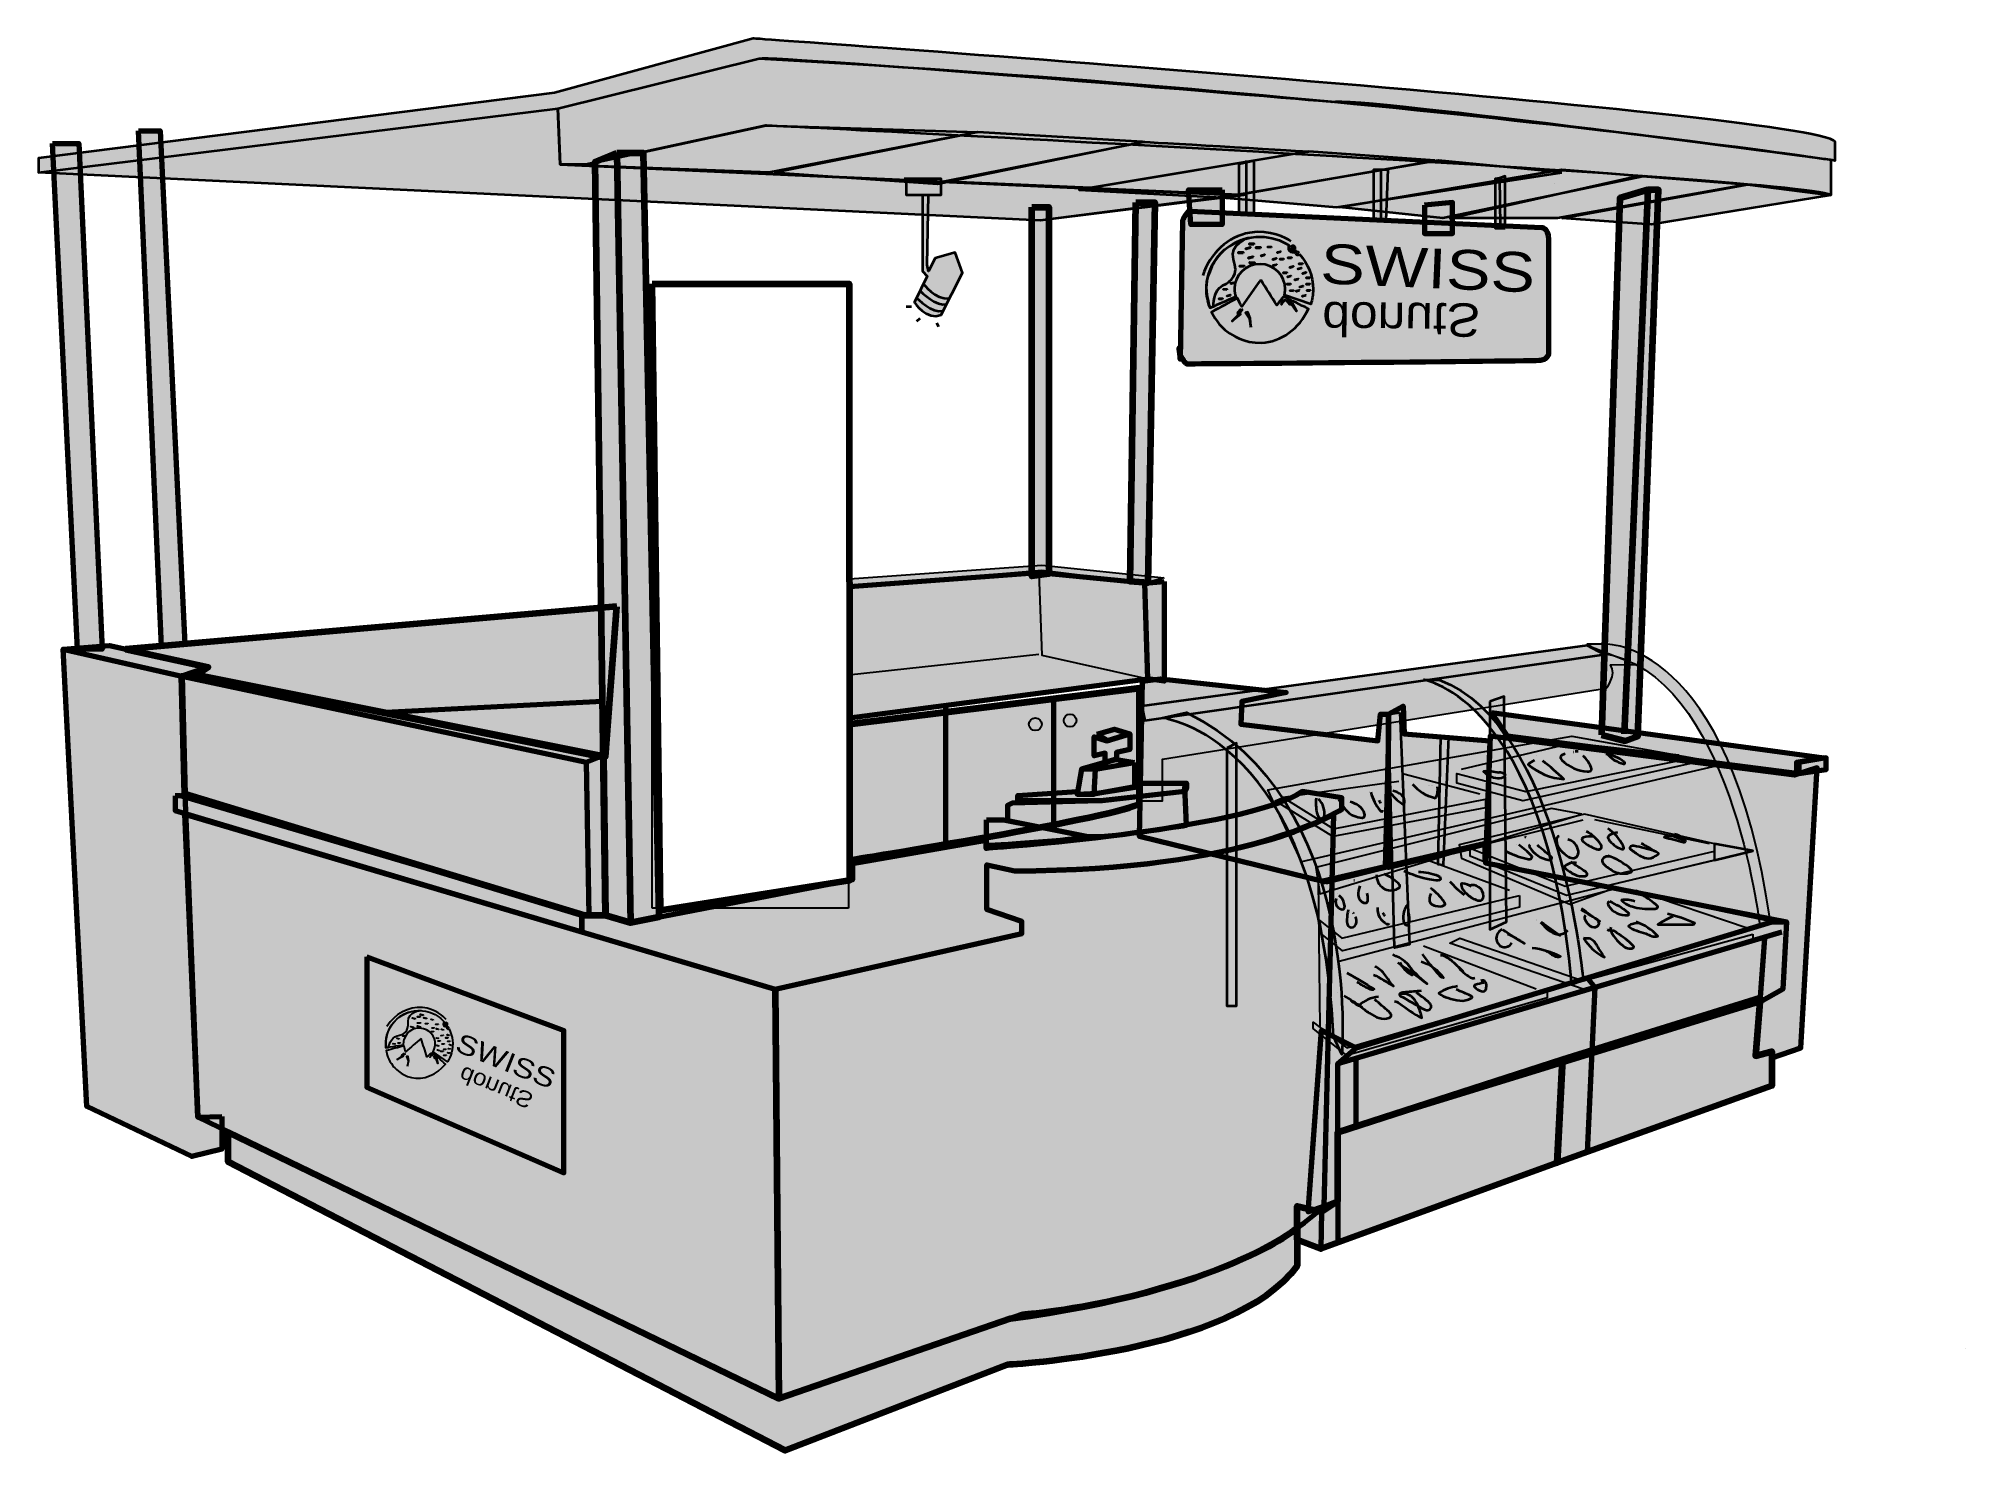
# Model space of a CAD drawing. Header units: millimetres. Extents: x 31 to 302, y -210 to -12.
import ezdxf

# ---------------------------------------------------------------- set-up
doc = ezdxf.new("R2010")
doc.units = ezdxf.units.MM
doc.header["$MEASUREMENT"] = 0
for name, color, linetype in [('Back 1', 7, 'Continuous'), ('Back Roof', 7, 'Continuous'), ('Back Roof 2', 7, 'Continuous'), ('Border 1', 7, 'Continuous'), ('Border 2', 7, 'Continuous'), ('Border Line', 7, 'Continuous'), ('Border Line 2', 7, 'Continuous'), ('Bracket', 7, 'Continuous'), ('Bracket Back', 7, 'Continuous'), ('Bracket Back 2', 7, 'Continuous'), ('Cabinet', 7, 'Continuous'), ('Display', 7, 'Continuous'), ('Donut photos', 7, 'Continuous'), ('Donuts', 7, 'Continuous'), ('Door', 7, 'Continuous'), ('Lamp', 7, 'Continuous'), ('Last Bracket', 7, 'Continuous'), ('Lastr layer', 7, 'Continuous'), ('Layer 2', 7, 'Continuous'), ('Layer 24', 7, 'Continuous'), ('Layer 3', 7, 'Continuous'), ('Layer 34', 7, 'Continuous'), ('Roof Color 1', 7, 'Continuous'), ('Roof Color 2', 7, 'Continuous'), ('Scanner', 7, 'Continuous'), ('Sinage', 7, 'Continuous'), ('Sinage left', 7, 'Continuous'), ('Sinage logo', 7, 'Continuous'), ('Sinage name', 7, 'Continuous'), ('Stand', 7, 'Continuous'), ('Stand 2', 7, 'Continuous'), ('Table', 7, 'Continuous'), ('Top B rackets', 7, 'Continuous'), ('Wall', 7, 'Continuous')]:
    doc.layers.add(name, color=color, linetype=linetype)
picture_1 = doc.add_image_def('image1.png', size_in_pixel=(612, 408))

msp = doc.modelspace()

# ---------------------------------------------------------------- texts
at = {"layer": 'Sinage name', "color": 240, "true_color": 0xed1c24, "insert": (211.02, -46.45), "char_height": 5.5654, "attachment_point": 7, "rotation": 357.52}
msp.add_mtext('\\fShowcard Gothic|b0|i0|c0|p34;\\W1.25508;SWISS', dxfattribs=at)
at = {"layer": 'Sinage name', "color": 230, "true_color": 0xed2a7b, "extrusion": (0, 0, -1), "insert": (211.4, -48.91), "char_height": 4.6834, "attachment_point": 7, "text_direction": (0.999946, -0.01035, 0)}
msp.add_mtext('\\fShowcard Gothic|b0|i0|c0|p34;\\W1.11305;donutS', dxfattribs=at)

# ---------------------------------------------------------------- blocks, each defined once
blk = doc.blocks.new('block 3')
at = {"layer": 'Donuts', "true_color": 0x8a5d3b}
h = blk.add_hatch(color=37, dxfattribs=at)
h.dxf.hatch_style = 2
h.paths.add_polyline_path([(266.37, -127.25), (271.75, -125.95), (266.37, -124.96)])
at = {"layer": 'Donuts', "color": 59, "lineweight": 35, "true_color": 0x594a41}
blk.add_lwpolyline([(266.37, -127.25), (271.75, -125.95), (266.37, -124.96)], dxfattribs=at)
blk = doc.blocks.new('block 4')
at = {"layer": 'Donuts', "true_color": 0x8a5d3b}
h = blk.add_hatch(color=37, dxfattribs=at)
h.dxf.hatch_style = 2
h.paths.add_polyline_path([(234.88, -105), (234.88, -136.95), (237.22, -135.89), (236.87, -104.29)])
h = blk.add_hatch(color=37, dxfattribs=at)
h.dxf.hatch_style = 2
h.paths.add_polyline_path([(222.27, -106.55), (223.6, -139.05), (221.5, -139.53), (220.68, -106.78)])
h = blk.add_hatch(color=37, dxfattribs=at)
h.dxf.hatch_style = 2
h.paths.add_polyline_path([(227.96, -109.97), (227.56, -127.8), (228.36, -127.88), (229.11, -109.97)])
h = blk.add_hatch(color=37, dxfattribs=at)
h.dxf.hatch_style = 2
h.paths.add_polyline_path([(197.99, -111.55), (197.99, -147.66), (199.33, -147.66), (199.33, -110.84)])
at = {"layer": 'Donuts', "color": 250, "lineweight": 35, "true_color": 0x231f20}
for points in [[(234.88, -105), (234.88, -136.95), (237.22, -135.89), (236.87, -104.29), (234.88, -105)], [(222.27, -106.55), (223.6, -139.05), (221.5, -139.53), (220.68, -106.78), (222.27, -106.55)], [(227.96, -109.97), (227.56, -127.8), (228.36, -127.88), (229.11, -109.97), (227.96, -109.97)], [(197.99, -111.55), (197.99, -147.66), (199.33, -147.66), (199.33, -110.84), (197.99, -111.55)]]:
    blk.add_lwpolyline(points, dxfattribs=at)
blk = doc.blocks.new('block 5')
at = {"layer": 'Donuts', "true_color": 0x8a5d3b}
h = blk.add_hatch(color=37, dxfattribs=at)
h.dxf.hatch_style = 2
h.paths.add_polyline_path([(267.96, -113.75), (208.47, -127.49), (203.73, -117.41), (246.35, -109.85)])
h = blk.add_hatch(color=37, dxfattribs=at)
h.dxf.hatch_style = 2
h.paths.add_polyline_path([(247.77, -120.78), (243.52, -120.02), (210.46, -128.27), (211.04, -131.95)])
h = blk.add_hatch(color=37, dxfattribs=at)
h.dxf.hatch_style = 2
h.paths.add_polyline_path([(252.27, -131.16), (251.17, -130.85), (266.37, -127.25), (266.37, -124.96), (248.12, -120.78), (230.59, -125.1), (230.88, -126.97), (246.1, -133.4)])
at = {"layer": 'Donuts', "color": 59, "lineweight": 25, "true_color": 0x594a41}
for points in [[(267.96, -113.75), (208.47, -127.49), (203.73, -117.41), (246.35, -109.85), (267.96, -113.75)], [(247.77, -120.78), (243.52, -120.02), (210.46, -128.27), (211.04, -131.95), (247.77, -120.78)], [(252.27, -131.16), (251.17, -130.85), (266.37, -127.25), (266.37, -124.96), (248.12, -120.78), (230.59, -125.1), (230.88, -126.97), (246.1, -133.4), (252.27, -131.16)], [(251.17, -130.85), (251.17, -130.85)]]:
    blk.add_lwpolyline(points, dxfattribs=at)
blk = doc.blocks.new('block 6')
at = {"layer": 'Donuts', "true_color": 0x8a5d3b}
h = blk.add_hatch(color=37, dxfattribs=at)
h.dxf.hatch_style = 2
h.paths.add_polyline_path([(211.02, -150.66), (215.76, -153.37), (274.68, -135.96), (234, -127.45), (233.98, -124.74), (210.81, -130.09)])
at = {"layer": 'Donuts', "color": 59, "lineweight": 25, "true_color": 0x594a41}
blk.add_lwpolyline([(211.02, -150.66), (215.76, -153.37), (274.68, -135.96), (234, -127.45), (233.98, -124.74), (210.81, -130.09), (211.02, -150.66)], dxfattribs=at)
at = {"layer": 'Donuts', "color": 59, "lineweight": 35, "true_color": 0x594a41}
blk.add_lwpolyline([(301.54, -195.75), (301.54, -195.75)], dxfattribs=at)
blk = doc.blocks.new('block 7')
at = {"layer": 'Donuts', "color": 59, "lineweight": 35, "true_color": 0x594a41}
for points in [[(241.4, -112.53), (241.4, -112.53)], [(210.51, -118.57), (210.51, -118.57)], [(217.96, -117.66), (217.96, -117.66)], [(221.01, -117.41), (221.01, -117.41)], [(221.01, -117.47), (221.01, -117.47)], [(226.32, -116.8), (226.32, -116.8)], [(226.38, -116.8), (226.38, -116.8)], [(226.69, -116.8), (226.69, -116.8)], [(226.87, -116.8), (226.87, -116.8)], [(248.12, -123.03), (248.12, -123.03)], [(237.56, -126.21), (237.56, -126.21)], [(238.59, -125.05), (238.59, -125.05)], [(213.5, -131.95), (213.5, -131.95)], [(215.02, -130.05), (215.02, -130.05)], [(232.61, -131.21), (232.61, -131.21)], [(241.4, -135.61), (241.4, -135.61)], [(241.4, -135.61), (241.4, -135.61)], [(241.46, -135.67), (241.46, -135.67)], [(251.17, -136.83), (251.17, -136.83)], [(213.5, -145.74), (213.5, -145.74)]]:
    blk.add_lwpolyline(points, dxfattribs=at)
for points, knots in [([(241.15, -113.25), (240.81, -113.4), (240.5, -113.59), (240.22, -113.84), (241.63, -115.03), (243.42, -115.76), (245.25, -115.9), (244.33, -114.98), (243.32, -114.15), (242.31, -113.33)], [0, 0, 0, 0, 1, 1, 1, 2, 2, 2, 3, 3, 3, 3]), ([(245.41, -112.35), (245.25, -112.39), (245.09, -112.44), (244.96, -112.54), (244.83, -112.63), (244.74, -112.8), (244.77, -112.96), (244.8, -113.07), (244.88, -113.16), (244.96, -113.24), (245.91, -114.16), (247.2, -114.74), (248.53, -114.82), (248.75, -114.83), (249.04, -114.79), (249.1, -114.57), (249.12, -114.47), (249.09, -114.37), (249.06, -114.28), (248.83, -113.64), (248.43, -113.06), (247.93, -112.59)], [0, 0, 0, 0, 1, 1, 1, 2, 2, 2, 3, 3, 3, 4, 4, 4, 5, 5, 5, 6, 6, 6, 7, 7, 7, 7]), ([(251.28, -111.8), (251.12, -111.88), (251.19, -112.11), (251.29, -112.25), (251.84, -113.01), (252.69, -113.55), (253.6, -113.74), (253.65, -113.75), (253.71, -113.76), (253.74, -113.73), (253.83, -113.67), (253.75, -113.53), (253.67, -113.46), (252.96, -112.88), (252.08, -112.51), (251.17, -112.4)], [0, 0, 0, 0, 1, 1, 1, 2, 2, 2, 3, 3, 3, 4, 4, 4, 5, 5, 5, 5]), ([(236.14, -115), (235.44, -114.84), (234.72, -114.77), (234, -114.8), (234.49, -115.35), (235.2, -115.7), (235.94, -115.74), (236.31, -115.77), (236.71, -115.7), (236.97, -115.44), (237.02, -115.4), (237.06, -115.34), (237.04, -115.28), (237.03, -115.24), (236.99, -115.21), (236.95, -115.19), (236.71, -115.04), (236.43, -114.96), (236.15, -114.97)], [0, 0, 0, 0, 1, 1, 1, 2, 2, 2, 3, 3, 3, 4, 4, 4, 5, 5, 5, 6, 6, 6, 6]), ([(210.52, -118.57), (210.44, -119.24), (210.48, -119.93), (210.62, -120.59), (210.7, -120.97), (210.9, -121.42), (211.29, -121.46), (211.4, -121.47), (211.51, -121.45), (211.58, -121.36), (211.62, -121.31), (211.64, -121.24), (211.65, -121.18), (211.81, -120.29), (211.51, -119.33), (210.87, -118.7)], [0, 0, 0, 0, 1, 1, 1, 2, 2, 2, 3, 3, 3, 4, 4, 4, 5, 5, 5, 5]), ([(213.71, -118.75), (214.24, -119.67), (214.85, -120.66), (215.84, -121.05), (216.19, -121.19), (216.57, -121.25), (216.94, -121.29), (217, -121.29), (217.06, -121.3), (217.11, -121.28), (217.32, -121.22), (217.35, -120.94), (217.3, -120.74), (217.19, -120.29), (216.88, -119.92), (216.51, -119.65), (216.14, -119.38), (215.7, -119.21), (215.27, -119.06)], [0, 0, 0, 0, 1, 1, 1, 2, 2, 2, 3, 3, 3, 4, 4, 4, 5, 5, 5, 6, 6, 6, 6]), ([(218.2, -117.72), (218.44, -118.66), (218.89, -119.54), (219.49, -120.29), (219.55, -120.36), (219.63, -120.44), (219.72, -120.44), (219.82, -120.44), (219.9, -120.3), (219.81, -120.25)], [0, 0, 0, 0, 1, 1, 1, 2, 2, 2, 3, 3, 3, 3]), ([(220.77, -117.6), (221.26, -118.29), (221.88, -118.89), (222.58, -119.37), (222.65, -119.42), (222.74, -119.46), (222.82, -119.42), (222.87, -119.39), (222.89, -119.34), (222.9, -119.28), (223.01, -118.85), (222.8, -118.38), (222.47, -118.08), (222.13, -117.78), (221.69, -117.63), (221.25, -117.54)], [0, 0, 0, 0, 1, 1, 1, 2, 2, 2, 3, 3, 3, 4, 4, 4, 5, 5, 5, 5]), ([(224.02, -116.6), (224.82, -117.53), (225.92, -118.21), (227.11, -118.52), (227.16, -118.54), (227.21, -118.55), (227.25, -118.53), (227.29, -118.51), (227.32, -118.46), (227.34, -118.42), (227.55, -117.97), (227.61, -117.46), (227.51, -116.98)], [0, 0, 0, 0, 1, 1, 1, 2, 2, 2, 3, 3, 3, 4, 4, 4, 4]), ([(244.58, -123.87), (244.32, -123.91), (244.21, -124.22), (244.21, -124.47), (244.21, -125.33), (244.87, -126.06), (245.57, -126.57), (245.79, -126.73), (246.02, -126.88), (246.28, -126.94), (246.55, -127), (246.85, -126.96), (247.05, -126.78), (247.26, -126.58), (247.31, -126.26), (247.28, -125.97), (247.19, -125.19), (246.56, -124.5), (245.79, -124.35)], [0, 0, 0, 0, 1, 1, 1, 2, 2, 2, 3, 3, 3, 4, 4, 4, 5, 5, 5, 6, 6, 6, 6]), ([(249.4, -123.96), (248.93, -123.89), (248.44, -123.94), (247.98, -124.09), (247.91, -124.12), (247.84, -124.15), (247.8, -124.22), (247.71, -124.35), (247.84, -124.52), (247.96, -124.63), (248.48, -125.08), (249.09, -125.43), (249.73, -125.66), (249.88, -125.71), (250.03, -125.75), (250.19, -125.74), (250.34, -125.72), (250.49, -125.62), (250.53, -125.47), (250.56, -125.33), (250.49, -125.18), (250.41, -125.06), (249.93, -124.28), (249.23, -123.64), (248.42, -123.22)], [0, 0, 0, 0, 1, 1, 1, 2, 2, 2, 3, 3, 3, 4, 4, 4, 5, 5, 5, 6, 6, 6, 7, 7, 7, 8, 8, 8, 8]), ([(252.76, -123.39), (252.37, -123.39), (251.99, -123.51), (251.66, -123.73), (251.55, -123.81), (251.43, -123.91), (251.42, -124.05), (251.42, -124.16), (251.48, -124.26), (251.54, -124.34), (251.97, -124.96), (252.59, -125.43), (253.3, -125.68), (253.38, -125.71), (253.48, -125.74), (253.56, -125.69), (253.7, -125.61), (253.65, -125.4), (253.58, -125.26), (253.08, -124.27), (252.33, -123.42), (251.41, -122.79)], [0, 0, 0, 0, 1, 1, 1, 2, 2, 2, 3, 3, 3, 4, 4, 4, 5, 5, 5, 6, 6, 6, 7, 7, 7, 7]), ([(262.21, -124.54), (261.73, -124.37), (261.27, -124.13), (260.79, -123.98), (260.3, -123.84), (259.75, -123.79), (259.29, -124.01), (260.2, -124.25), (261.1, -124.49), (262, -124.72), (262.08, -124.75), (262.18, -124.76), (262.25, -124.7), (262.34, -124.61), (262.26, -124.46), (262.18, -124.37), (261.8, -123.96), (261.29, -123.69), (260.75, -123.61)], [0, 0, 0, 0, 1, 1, 1, 2, 2, 2, 3, 3, 3, 4, 4, 4, 5, 5, 5, 6, 6, 6, 6]), ([(237.22, -126.05), (237.22, -126.05), (237.22, -126.05), (237.22, -126.05), (238.13, -126.5), (239.1, -126.84), (240.09, -127.07), (240.26, -127.11), (240.44, -127.14), (240.6, -127.07), (240.76, -127), (240.85, -126.77), (240.73, -126.64), (240.17, -126.08), (239.57, -125.57), (238.94, -125.09)], [0, 0, 0, 0, 1, 1, 1, 2, 2, 2, 3, 3, 3, 4, 4, 4, 5, 5, 5, 5]), ([(240.48, -125.1), (240.34, -125.15), (240.39, -125.37), (240.47, -125.49), (241.05, -126.38), (242.01, -127.02), (243.06, -127.2), (243.17, -127.22), (243.29, -127.23), (243.4, -127.19), (243.5, -127.15), (243.59, -127.04), (243.56, -126.93), (243.54, -126.85), (243.48, -126.8), (243.42, -126.75), (242.79, -126.22), (242.16, -125.69), (241.53, -125.16)], [0, 0, 0, 0, 1, 1, 1, 2, 2, 2, 3, 3, 3, 4, 4, 4, 5, 5, 5, 6, 6, 6, 6]), ([(251.72, -126.75), (251.47, -126.71), (251.21, -126.7), (250.98, -126.81), (250.75, -126.91), (250.57, -127.15), (250.61, -127.4), (250.64, -127.6), (250.79, -127.76), (250.94, -127.9), (251.44, -128.35), (252, -128.74), (252.64, -128.97), (253.27, -129.19), (253.99, -129.21), (254.61, -128.95), (254.68, -128.92), (254.76, -128.87), (254.79, -128.79), (254.82, -128.69), (254.73, -128.59), (254.65, -128.51), (253.71, -127.67), (252.6, -127.02), (251.4, -126.62)], [0, 0, 0, 0, 1, 1, 1, 2, 2, 2, 3, 3, 3, 4, 4, 4, 5, 5, 5, 6, 6, 6, 7, 7, 7, 8, 8, 8, 8]), ([(257.9, -125.93), (256.97, -125.65), (256.02, -125.42), (255.06, -125.26), (254.84, -125.22), (254.53, -125.25), (254.49, -125.47), (254.47, -125.61), (254.6, -125.73), (254.72, -125.82), (255.13, -126.14), (255.58, -126.43), (256.04, -126.67), (256.37, -126.85), (256.72, -127.01), (257.09, -127), (257.6, -127), (258.05, -126.71), (258.47, -126.42), (258.49, -126.41), (258.52, -126.39), (258.52, -126.36), (258.54, -126.32), (258.49, -126.28), (258.45, -126.26), (257.68, -125.8), (256.91, -125.35), (256.13, -124.9)], [0, 0, 0, 0, 1, 1, 1, 2, 2, 2, 3, 3, 3, 4, 4, 4, 5, 5, 5, 6, 6, 6, 7, 7, 7, 8, 8, 8, 9, 9, 9, 9]), ([(218.98, -129.32), (218.94, -130.04), (219.31, -130.78), (219.92, -131.17), (220.53, -131.56), (221.36, -131.58), (221.99, -131.23), (222.11, -131.16), (222.24, -131.07), (222.27, -130.93), (222.3, -130.76), (222.15, -130.6), (222.02, -130.49), (221.42, -129.96), (220.76, -129.52), (220.04, -129.18)], [0, 0, 0, 0, 1, 1, 1, 2, 2, 2, 3, 3, 3, 4, 4, 4, 5, 5, 5, 5]), ([(224.85, -128.9), (225.79, -128.87), (226.74, -129.06), (227.6, -129.45), (227.71, -129.5), (227.83, -129.56), (227.9, -129.67), (227.97, -129.77), (227.98, -129.93), (227.89, -130.01), (227.83, -130.07), (227.74, -130.08), (227.66, -130.09), (227.24, -130.11), (226.83, -130.05), (226.42, -129.96), (225.18, -129.72), (223.98, -129.31), (222.84, -128.77)], [0, 0, 0, 0, 1, 1, 1, 2, 2, 2, 3, 3, 3, 4, 4, 4, 5, 5, 5, 6, 6, 6, 6]), ([(247.03, -127.68), (246.46, -127.51), (245.8, -127.68), (245.39, -128.11), (245.35, -128.14), (245.32, -128.18), (245.32, -128.23), (245.31, -128.29), (245.37, -128.34), (245.42, -128.38), (245.83, -128.7), (246.24, -129.02), (246.71, -129.23), (247.18, -129.45), (247.71, -129.57), (248.22, -129.47), (248.34, -129.45), (248.47, -129.41), (248.52, -129.3), (248.59, -129.13), (248.41, -128.96), (248.26, -128.85), (247.58, -128.4), (246.9, -127.95), (246.22, -127.49)], [0, 0, 0, 0, 1, 1, 1, 2, 2, 2, 3, 3, 3, 4, 4, 4, 5, 5, 5, 6, 6, 6, 7, 7, 7, 8, 8, 8, 8]), ([(213.33, -132.62), (213.06, -133.19), (213.41, -133.95), (214.01, -134.13), (214.12, -134.16), (214.23, -134.18), (214.33, -134.13), (214.53, -134.03), (214.55, -133.76), (214.51, -133.55), (214.42, -133.03), (214.15, -132.53), (213.75, -132.18)], [0, 0, 0, 0, 1, 1, 1, 2, 2, 2, 3, 3, 3, 4, 4, 4, 4]), ([(216.66, -130.85), (216.49, -131.28), (216.35, -131.74), (216.41, -132.2), (216.47, -132.67), (216.77, -133.12), (217.22, -133.23), (217.41, -133.28), (217.64, -133.24), (217.73, -133.07), (217.77, -133), (217.78, -132.91), (217.78, -132.83), (217.79, -132.51), (217.75, -132.19), (217.65, -131.88)], [0, 0, 0, 0, 1, 1, 1, 2, 2, 2, 3, 3, 3, 4, 4, 4, 5, 5, 5, 5]), ([(226.58, -131.92), (226.41, -132.37), (226.25, -132.92), (226.56, -133.29), (226.73, -133.49), (227, -133.58), (227.26, -133.64), (227.67, -133.74), (228.13, -133.79), (228.47, -133.55), (228.52, -133.52), (228.57, -133.48), (228.59, -133.42), (228.62, -133.33), (228.56, -133.22), (228.5, -133.14), (227.95, -132.39), (227.3, -131.72), (226.56, -131.16)], [0, 0, 0, 0, 1, 1, 1, 2, 2, 2, 3, 3, 3, 4, 4, 4, 5, 5, 5, 6, 6, 6, 6]), ([(232.31, -130.95), (231.93, -130.71), (231.49, -130.56), (231.04, -130.51), (230.99, -130.5), (230.94, -130.5), (230.91, -130.53), (230.86, -130.56), (230.86, -130.63), (230.87, -130.69), (230.91, -131.2), (231.25, -131.65), (231.63, -131.99), (232.02, -132.34), (232.46, -132.62), (232.95, -132.81), (233.23, -132.93), (233.59, -132.99), (233.81, -132.78), (233.94, -132.65), (233.98, -132.46), (233.98, -132.28), (233.98, -131.79), (233.73, -131.32), (233.34, -131.04), (232.94, -130.75), (232.41, -130.68), (231.95, -130.83)], [0, 0, 0, 0, 1, 1, 1, 2, 2, 2, 3, 3, 3, 4, 4, 4, 5, 5, 5, 6, 6, 6, 7, 7, 7, 8, 8, 8, 9, 9, 9, 9]), ([(255.2, -133.05), (254.61, -132.81), (253.96, -132.74), (253.33, -132.84), (253.76, -133.39), (254.46, -133.66), (255.13, -133.83), (256.08, -134.07), (257.07, -134.14), (258.04, -134.05), (258.2, -134.04), (258.41, -133.97), (258.41, -133.81), (258.41, -133.71), (258.33, -133.64), (258.26, -133.58), (257.66, -133.07), (257.02, -132.61), (256.35, -132.2)], [0, 0, 0, 0, 1, 1, 1, 2, 2, 2, 3, 3, 3, 4, 4, 4, 5, 5, 5, 6, 6, 6, 6]), ([(215, -134.2), (214.91, -134.64), (214.85, -135.1), (214.82, -135.55), (214.8, -135.93), (214.84, -136.39), (215.17, -136.59), (215.48, -136.78), (215.93, -136.59), (216.1, -136.25), (216.26, -135.92), (216.18, -135.51), (215.99, -135.19)], [0, 0, 0, 0, 1, 1, 1, 2, 2, 2, 3, 3, 3, 4, 4, 4, 4]), ([(219.11, -133.9), (219.04, -134.82), (219.56, -135.75), (220.38, -136.18), (220.45, -136.22), (220.53, -136.25), (220.61, -136.24), (220.69, -136.23), (220.76, -136.16), (220.75, -136.08)], [0, 0, 0, 0, 1, 1, 1, 2, 2, 2, 3, 3, 3, 3]), ([(223.37, -133.4), (222.86, -134.04), (222.63, -134.91), (222.75, -135.72), (222.77, -135.91), (222.83, -136.12), (222.97, -136.25), (223.11, -136.38), (223.36, -136.41), (223.48, -136.26), (223.55, -136.18), (223.56, -136.09), (223.58, -135.99), (223.63, -135.52), (223.59, -135.03), (223.45, -134.57)], [0, 0, 0, 0, 1, 1, 1, 2, 2, 2, 3, 3, 3, 4, 4, 4, 5, 5, 5, 5]), ([(247.7, -134), (248.56, -134.6), (249.43, -135.21), (250.29, -135.81), (249.42, -135.27), (248.56, -134.74), (247.69, -134.2)], [0, 0, 0, 0, 1, 1, 1, 2, 2, 2, 2]), ([(248.29, -134.99), (248.07, -135.05), (248.11, -135.38), (248.22, -135.59), (248.38, -135.92), (248.59, -136.25), (248.9, -136.46), (249.21, -136.67), (249.64, -136.72), (249.95, -136.51), (250.19, -136.35), (250.28, -135.91), (250.01, -135.78)], [0, 0, 0, 0, 1, 1, 1, 2, 2, 2, 3, 3, 3, 4, 4, 4, 4]), ([(251.61, -133.06), (251.49, -133.07), (251.4, -133.21), (251.4, -133.33), (251.4, -133.46), (251.46, -133.57), (251.53, -133.68), (252.09, -134.54), (253.14, -135.05), (254.17, -134.97), (254.24, -134.96), (254.32, -134.95), (254.36, -134.88), (254.43, -134.78), (254.33, -134.65), (254.23, -134.58), (253.47, -133.94), (252.6, -133.43), (251.68, -133.06)], [0, 0, 0, 0, 1, 1, 1, 2, 2, 2, 3, 3, 3, 4, 4, 4, 5, 5, 5, 6, 6, 6, 6]), ([(260.56, -135.14), (259.81, -135.43), (259.1, -135.81), (258.44, -136.25), (260.07, -136.29), (261.7, -136.3), (263.34, -136.27), (263.46, -136.27), (263.63, -136.22), (263.62, -136.1), (262.4, -135.51), (261.08, -135.14), (259.78, -134.77)], [0, 0, 0, 0, 1, 1, 1, 2, 2, 2, 3, 3, 3, 4, 4, 4, 4]), ([(236.59, -136.95), (236.11, -137.18), (235.78, -137.68), (235.77, -138.21), (235.77, -138.74), (236.13, -139.26), (236.63, -139.41), (237.14, -139.56), (237.75, -139.31), (237.96, -138.83)], [0, 0, 0, 0, 1, 1, 1, 2, 2, 2, 3, 3, 3, 3]), ([(237.34, -137.56), (238.17, -137.94), (238.97, -138.4), (239.73, -138.92), (238.68, -138.35), (237.67, -137.71), (236.7, -137.01)], [0, 0, 0, 0, 1, 1, 1, 2, 2, 2, 2]), ([(241.97, -135.95), (242.33, -136.32), (242.66, -136.71), (243.06, -137.03), (243.46, -137.36), (243.93, -137.62), (244.45, -137.66), (244.96, -137.7), (245.51, -137.49), (245.78, -137.05)], [0, 0, 0, 0, 1, 1, 1, 2, 2, 2, 3, 3, 3, 3]), ([(242.08, -135.96), (242.97, -136.58), (243.85, -137.2), (244.74, -137.81), (243.88, -137.33), (243.05, -136.8), (242.26, -136.22)], [0, 0, 0, 0, 1, 1, 1, 2, 2, 2, 2]), ([(251.82, -136.63), (251.7, -136.96), (251.86, -137.32), (252.05, -137.62), (252.42, -138.21), (252.9, -138.75), (253.45, -139.18), (253.88, -139.53), (254.48, -139.82), (254.96, -139.54), (255, -139.52), (255.03, -139.5), (255.05, -139.45), (255.07, -139.39), (255.02, -139.32), (254.97, -139.27), (254.29, -138.56), (253.49, -137.99), (252.69, -137.43), (252.54, -137.32), (252.39, -137.21), (252.21, -137.17), (251.93, -137.09), (251.59, -137.18), (251.36, -137)], [0, 0, 0, 0, 1, 1, 1, 2, 2, 2, 3, 3, 3, 4, 4, 4, 5, 5, 5, 6, 6, 6, 7, 7, 7, 8, 8, 8, 8]), ([(255.75, -136.09), (255.24, -136.04), (254.71, -136.18), (254.3, -136.48), (254.9, -137.13), (255.89, -137.21), (256.72, -137.54), (257.27, -137.76), (257.85, -138.11), (258.41, -137.91), (257.59, -137), (256.54, -136.3), (255.39, -135.89)], [0, 0, 0, 0, 1, 1, 1, 2, 2, 2, 3, 3, 3, 4, 4, 4, 4]), ([(225.24, -141.46), (226.5, -141.84), (227.62, -142.65), (228.36, -143.73), (228.11, -143.72), (227.91, -143.52), (227.74, -143.33), (226.92, -142.4), (226.14, -141.43), (225.41, -140.43)], [0, 0, 0, 0, 1, 1, 1, 2, 2, 2, 3, 3, 3, 3]), ([(240.79, -139.53), (242.17, -139.66), (243.53, -140.08), (244.75, -140.74), (244.53, -140.96), (244.16, -140.83), (243.89, -140.68), (243.45, -140.45), (243.03, -140.18), (242.62, -139.89)], [0, 0, 0, 0, 1, 1, 1, 2, 2, 2, 3, 3, 3, 3]), ([(247.99, -138.17), (248.71, -139.31), (249.73, -140.24), (250.92, -140.85), (250.59, -140.32), (250.25, -139.79), (249.91, -139.26), (249.63, -138.81), (249.29, -138.33), (248.77, -138.25), (248.51, -138.21), (248.24, -138.28), (248, -138.2)], [0, 0, 0, 0, 1, 1, 1, 2, 2, 2, 3, 3, 3, 4, 4, 4, 4]), ([(214.84, -143.05), (216.16, -143.75), (217.43, -144.51), (218.66, -145.34), (218.47, -145.52), (218.16, -145.42), (217.93, -145.3), (217.35, -145.01), (216.79, -144.69), (216.26, -144.33)], [0, 0, 0, 0, 1, 1, 1, 2, 2, 2, 3, 3, 3, 3]), ([(218.57, -143.3), (219.52, -143.78), (220.45, -144.32), (221.35, -144.9), (220.92, -144.43), (220.6, -143.87), (220.21, -143.37), (219.82, -142.86), (219.34, -142.39), (218.74, -142.18)], [0, 0, 0, 0, 1, 1, 1, 2, 2, 2, 3, 3, 3, 3]), ([(222.25, -141.55), (222.56, -142.3), (223.15, -142.93), (223.87, -143.3), (223.91, -143.32), (223.94, -143.33), (223.98, -143.33), (224.14, -143.33), (224.15, -143.1), (224.09, -142.95), (223.63, -141.75), (222.45, -140.97), (221.25, -140.49)], [0, 0, 0, 0, 1, 1, 1, 2, 2, 2, 3, 3, 3, 4, 4, 4, 4]), ([(221.95, -141.61), (223.36, -142.55), (224.73, -143.54), (226.06, -144.58), (225, -143.77), (224.06, -142.79), (223.28, -141.71)], [0, 0, 0, 0, 1, 1, 1, 2, 2, 2, 2]), ([(227.97, -140.55), (228.5, -140.58), (228.97, -140.91), (229.38, -141.24), (229.98, -141.73), (230.55, -142.26), (231.08, -142.81), (230.93, -142.79), (230.8, -142.7), (230.72, -142.57)], [0, 0, 0, 0, 1, 1, 1, 2, 2, 2, 3, 3, 3, 3]), ([(230.32, -142.1), (230.82, -142.74), (231.45, -143.28), (232.15, -143.69), (232.33, -143.8), (232.58, -143.89), (232.74, -143.74)], [0, 0, 0, 0, 1, 1, 1, 2, 2, 2, 2]), ([(225.22, -145.57), (224.51, -145.63), (223.8, -145.69), (223.09, -145.76), (222.82, -145.78), (222.53, -145.81), (222.29, -145.95), (222.25, -145.98), (222.21, -146.01), (222.19, -146.06), (222.16, -146.16), (222.27, -146.25), (222.36, -146.3), (223.38, -146.87), (224.39, -147.45), (225.4, -148.02), (225.59, -148.13), (225.78, -148.24), (226, -148.27), (226.21, -148.3), (226.46, -148.23), (226.57, -148.05), (226.68, -147.88), (226.66, -147.65), (226.56, -147.47), (226.47, -147.29), (226.31, -147.16), (226.16, -147.03), (225.64, -146.59), (225.1, -146.19), (224.54, -145.81)], [0, 0, 0, 0, 1, 1, 1, 2, 2, 2, 3, 3, 3, 4, 4, 4, 5, 5, 5, 6, 6, 6, 7, 7, 7, 8, 8, 8, 9, 9, 9, 10, 10, 10, 10]), ([(230.35, -144.93), (229.41, -145.05), (228.51, -145.37), (227.71, -145.87), (228.05, -146.24), (228.54, -146.41), (229.02, -146.57), (229.55, -146.74), (230.1, -146.9), (230.65, -146.94), (231.21, -146.98), (231.79, -146.89), (232.26, -146.59), (232.31, -146.56), (232.36, -146.52), (232.37, -146.47), (232.39, -146.37), (232.28, -146.3), (232.19, -146.26), (231.53, -145.95), (230.85, -145.66), (230.16, -145.38)], [0, 0, 0, 0, 1, 1, 1, 2, 2, 2, 3, 3, 3, 4, 4, 4, 5, 5, 5, 6, 6, 6, 7, 7, 7, 7]), ([(234.01, -144.43), (233.63, -144.53), (233.24, -144.62), (232.86, -144.72), (232.76, -144.74), (232.63, -144.8), (232.65, -144.91), (232.65, -144.95), (232.68, -144.98), (232.71, -145.01), (232.97, -145.3), (233.31, -145.51), (233.68, -145.61), (233.82, -145.64), (233.96, -145.66), (234.09, -145.61), (234.26, -145.53), (234.34, -145.32), (234.37, -145.14), (234.43, -144.88), (234.43, -144.6), (234.29, -144.38), (234.16, -144.15), (233.85, -144.02), (233.62, -144.15)], [0, 0, 0, 0, 1, 1, 1, 2, 2, 2, 3, 3, 3, 4, 4, 4, 5, 5, 5, 6, 6, 6, 7, 7, 7, 8, 8, 8, 8]), ([(214.38, -146.25), (215.26, -146.73), (216.11, -147.26), (216.93, -147.85), (216.38, -147.63), (215.86, -147.33), (215.4, -146.96)], [0, 0, 0, 0, 1, 1, 1, 2, 2, 2, 2]), ([(219.24, -146.39), (218.25, -146.57), (217.18, -146.85), (216.54, -147.64), (217.02, -148.02), (217.52, -148.37), (218.02, -148.7), (218.43, -148.97), (218.85, -149.23), (219.31, -149.37), (219.78, -149.51), (220.29, -149.54), (220.74, -149.35), (220.86, -149.29), (220.99, -149.21), (221.03, -149.09), (221.11, -148.87), (220.91, -148.66), (220.74, -148.51), (220.08, -147.93), (219.41, -147.36), (218.74, -146.79)], [0, 0, 0, 0, 1, 1, 1, 2, 2, 2, 3, 3, 3, 4, 4, 4, 5, 5, 5, 6, 6, 6, 7, 7, 7, 7]), ([(221.5, -147), (221.74, -147.05), (221.95, -147.17), (222.15, -147.3), (223.21, -147.99), (224.17, -148.87), (225.33, -149.35), (225.22, -148.77), (225.04, -148.2), (224.8, -147.66), (224.58, -147.18), (224.31, -146.71), (223.89, -146.38), (223.48, -146.04), (222.91, -145.87), (222.41, -146.04)], [0, 0, 0, 0, 1, 1, 1, 2, 2, 2, 3, 3, 3, 4, 4, 4, 5, 5, 5, 5])]:
    blk.add_open_spline(points, degree=3, knots=knots, dxfattribs=at)
for points in [[(246.65, -112.1), (246.63, -112.1), (246.61, -112.1), (246.59, -112.1)], [(247.26, -112.03), (247.12, -112.03), (246.98, -112.03), (246.84, -112.03)], [(219.6, -119.31), (219.52, -119.16), (219.44, -119.02), (219.36, -118.88)], [(239.94, -124.07), (239.9, -124.03), (239.85, -123.99), (239.81, -123.95)], [(215.88, -130.11), (215.86, -130.11), (215.84, -130.11), (215.82, -130.11)], [(229.27, -130.22), (229.86, -130.91), (230.52, -131.54), (231.25, -132.09)], [(215.82, -134.75), (215.78, -134.71), (215.74, -134.67), (215.7, -134.63)], [(220.21, -135.12), (220.09, -134.96), (219.97, -134.8), (219.85, -134.63)]]:
    blk.add_open_spline(points, degree=3, dxfattribs=at)
blk = doc.blocks.new('block 8')
at = {"layer": 'Donuts', "color": 59, "lineweight": 25, "true_color": 0x594a41}
for points in [[(211.99, -130.51), (247.96, -121.6)], [(237.64, -131.49), (226.08, -127.25)], [(252.62, -131.23), (213.57, -141.49)]]:
    blk.add_lwpolyline(points, dxfattribs=at)
blk = doc.blocks.new('block 10')
at = {"layer": 'Stand 2', "true_color": 0x3b2314}
h = blk.add_hatch(color=19, dxfattribs=at)
h.dxf.hatch_style = 2
h.paths.add_polyline_path([(213.57, -175.01), (211.58, -175.81), (209.38, -176.53), (211.29, -151.13), (216.11, -153.54), (274.4, -135.89), (276.44, -135.89), (275.93, -145.33), (272.71, -147.16), (213.57, -165.37), (213.57, -175.01), (213.57, -180.86)])
h = blk.add_hatch(color=19, dxfattribs=at)
h.dxf.hatch_style = 2
h.paths.add_polyline_path([(248.52, -143.73), (249.59, -145.06), (248.52, -168.16)])
h = blk.add_hatch(color=19, dxfattribs=at)
h.dxf.hatch_style = 2
h.paths.add_polyline_path([(213.57, -165.37), (213.57, -155.73), (216.11, -153.54)])
at = {"layer": 'Stand 2', "color": 250, "lineweight": 70, "true_color": 0x231f20}
for points in [[(213.57, -175.01), (211.58, -175.81), (209.38, -176.53), (211.29, -151.13), (216.11, -153.54), (274.4, -135.89), (276.44, -135.89), (275.93, -145.33), (272.71, -147.16), (213.57, -165.37), (213.57, -175.01), (213.57, -180.86)], [(213.57, -155.73), (275.8, -137.29)], [(272.71, -147.7), (273.41, -138.2)], [(248.52, -143.73), (249.59, -145.06), (248.52, -168.16)], [(272.71, -147.16), (272.71, -147.16)], [(213.57, -165.37), (213.57, -155.73), (216.11, -153.54)], [(216.11, -164.55), (216.11, -154.98)], [(211.29, -176.53), (211.16, -181.74)]]:
    blk.add_lwpolyline(points, dxfattribs=at)
blk = doc.blocks.new('block 9')
at = {"layer": 'Stand 2', "true_color": 0x3b2314}
h = blk.add_hatch(color=19, dxfattribs=at)
h.dxf.hatch_style = 2
h.paths.add_polyline_path([(245.07, -155.19), (244.31, -169.67), (211.16, -181.74), (207.86, -180.47), (207.86, -175.77), (211.29, -176.53), (213.57, -175.01), (213.57, -165.37)])
at = {"layer": 'Stand 2', "color": 250, "lineweight": 106, "true_color": 0x231f20}
blk.add_lwpolyline([(245.07, -155.19), (244.31, -169.67), (211.16, -181.74), (207.86, -180.47), (207.86, -175.77), (211.29, -176.53), (213.57, -175.01), (213.57, -165.37), (245.07, -155.19)], dxfattribs=at)
at = {"layer": 'Stand 2'}
blk.add_blockref('block 10', (0, 0), dxfattribs=at)
blk = doc.blocks.new('block 12')
at = {"layer": 'Layer 2', "color": 30, "lineweight": 106, "true_color": 0xf7931d}
blk.add_lwpolyline([(134.7, -145.33), (135.21, -202.73)], dxfattribs=at)
blk = doc.blocks.new('block 14')
at = {"layer": 'Back 1', "color": 19, "lineweight": 25, "true_color": 0x3b2314}
for points in [[(171.62, -86.99), (172.04, -98.51), (186.94, -101.81)], [(171.62, -98.42), (144.95, -101.3)]]:
    blk.add_lwpolyline(points, dxfattribs=at)
blk = doc.blocks.new('block 16')
at = {"layer": 'Layer 24', "color": 19, "lineweight": 70, "true_color": 0x3b2314}
blk.add_lwpolyline([(110.49, -105), (80.03, -106.55)], dxfattribs=at)
blk = doc.blocks.new('block 17')
at = {"layer": 'Back Roof 2', "true_color": 0xa7a9ab}
h = blk.add_hatch(color=253, dxfattribs=at)
h.dxf.hatch_style = 2
edge = h.paths.add_edge_path()
edge.add_spline(control_points=[(186.16, -26.54), (186.18, -26.54), (186.3, -26.55), (186.52, -26.56), (189.45, -26.72), (209.47, -27.9), (209.47, -27.9), (209.47, -27.9), (178.87, -33.01), (178.87, -33.01), (178.87, -33.01), (158.22, -32.1), (158.22, -32.1), (158.22, -32.1), (186.3, -26.55), (186.3, -26.55)], knot_values=[0, 0, 0, 0, 0.352778, 0.352778, 0.352778, 0.705556, 0.705556, 0.705556, 1.058333, 1.058333, 1.058333, 1.411111, 1.411111, 1.411111, 1.763889, 1.763889, 1.763889, 1.763889], degree=3, periodic=0)
edge.add_line((186.3, -26.55), (186.16, -26.54))
at = {"layer": 'Back Roof 2', "color": 250, "lineweight": 35, "true_color": 0x404041}
blk.add_open_spline([(186.16, -26.54), (186.18, -26.54), (186.3, -26.55), (186.52, -26.56), (189.45, -26.72), (209.47, -27.9), (209.47, -27.9), (209.47, -27.9), (178.87, -33.01), (178.87, -33.01), (178.87, -33.01), (158.22, -32.1), (158.22, -32.1), (158.22, -32.1), (186.3, -26.55), (186.3, -26.55)], degree=3, knots=[0, 0, 0, 0, 1, 1, 1, 2, 2, 2, 3, 3, 3, 4, 4, 4, 5, 5, 5, 5], dxfattribs=at)
blk = doc.blocks.new('block 18')
at = {"layer": 'Back Roof 2', "true_color": 0xa7a9ab}
h = blk.add_hatch(color=253, dxfattribs=at)
h.dxf.hatch_style = 2
h.paths.add_polyline_path([(186.16, -26.54), (163.07, -25.19), (134.7, -30.86), (157.43, -32.43)])
at = {"layer": 'Back Roof 2', "color": 250, "lineweight": 35, "true_color": 0x404041}
blk.add_lwpolyline([(186.16, -26.54), (163.07, -25.19), (134.7, -30.86), (157.43, -32.43), (186.16, -26.54)], dxfattribs=at)
blk = doc.blocks.new('block 19')
at = {"layer": 'Back Roof 2', "true_color": 0xa7a9ab}
h = blk.add_hatch(color=253, dxfattribs=at)
h.dxf.hatch_style = 2
h.paths.add_polyline_path([(163.07, -25.19), (133.86, -30.86), (107.53, -29.87), (133.35, -24.26)])
at = {"layer": 'Back Roof 2', "color": 250, "lineweight": 35, "true_color": 0x404041}
blk.add_lwpolyline([(163.07, -25.19), (133.86, -30.86), (107.53, -29.87), (133.35, -24.26), (163.07, -25.19)], dxfattribs=at)
blk = doc.blocks.new('block 20')
at = {"layer": 'Back Roof 2', "true_color": 0xa7a9ab}
h = blk.add_hatch(color=253, dxfattribs=at)
h.dxf.hatch_style = 2
h.paths.add_polyline_path([(244.94, -37.23), (270.99, -32.51), (282.66, -34.01), (257.47, -38.14)])
at = {"layer": 'Back Roof 2', "color": 250, "lineweight": 35, "true_color": 0x404041}
blk.add_lwpolyline([(244.94, -37.23), (270.99, -32.51), (282.66, -34.01), (257.47, -38.14), (244.94, -37.23)], dxfattribs=at)
blk = doc.blocks.new('block 22')
at = {"layer": 'Back Roof', "true_color": 0x808284}
h = blk.add_hatch(color=8, dxfattribs=at)
h.dxf.hatch_style = 2
edge = h.paths.add_edge_path()
edge.add_spline(control_points=[(31.41, -30.86), (31.41, -30.86), (31.41, -28.83), (31.41, -28.83), (31.41, -28.83), (103.72, -19.68), (103.72, -19.68), (103.72, -19.68), (131.61, -12.06), (131.61, -12.06), (131.61, -12.06), (279.99, -22.48), (283.29, -26.54), (283.29, -26.54), (283.29, -29.15), (283.29, -29.15), (283.29, -29.15), (220.3, -19.68), (132.42, -14.86), (132.42, -14.86), (104.22, -21.89), (104.22, -21.89), (104.22, -21.89), (31.41, -30.86), (31.41, -30.86)], knot_values=[0, 0, 0, 0, 1, 1, 1, 2, 2, 2, 3, 3, 3, 4, 4, 4, 5, 5, 5, 6, 6, 6, 7, 7, 7, 8, 8, 8, 8], degree=3, periodic=1)
at = {"layer": 'Back Roof', "color": 250, "lineweight": 35, "true_color": 0x404041}
blk.add_open_spline([(31.41, -30.86), (31.41, -30.86), (31.41, -28.83), (31.41, -28.83), (31.41, -28.83), (103.72, -19.68), (103.72, -19.68), (103.72, -19.68), (131.61, -12.06), (131.61, -12.06), (131.61, -12.06), (279.99, -22.48), (283.29, -26.54), (283.29, -26.54), (283.29, -29.15), (283.29, -29.15), (283.29, -29.15), (220.3, -19.68), (132.42, -14.86), (132.42, -14.86), (104.22, -21.89), (104.22, -21.89), (104.22, -21.89), (31.41, -30.86), (31.41, -30.86)], degree=3, knots=[0, 0, 0, 0, 1, 1, 1, 2, 2, 2, 3, 3, 3, 4, 4, 4, 5, 5, 5, 6, 6, 6, 7, 7, 7, 8, 8, 8, 8], dxfattribs=at)
blk = doc.blocks.new('block 25')
at = {"layer": 'Back Roof', "true_color": 0xa7a9ab}
h = blk.add_hatch(color=253, dxfattribs=at)
h.dxf.hatch_style = 2
h.paths.add_polyline_path([(244.94, -30.86), (227.67, -29.15), (197.36, -34.35), (213.44, -35.71)])
at = {"layer": 'Back Roof', "color": 250, "lineweight": 35, "true_color": 0x404041}
blk.add_lwpolyline([(244.94, -30.86), (227.67, -29.15), (197.36, -34.35), (213.44, -35.71), (244.94, -30.86)], dxfattribs=at)
blk = doc.blocks.new('block 24')
at = {"layer": 'Back Roof'}
blk.add_blockref('block 25', (0, 0), dxfattribs=at)
blk = doc.blocks.new('block 23')
at = {"layer": 'Back Roof'}
blk.add_blockref('block 24', (0, 0), dxfattribs=at)
blk = doc.blocks.new('block 27')
at = {"layer": 'Back Roof', "true_color": 0xa7a9ab}
h = blk.add_hatch(color=253, dxfattribs=at)
h.dxf.hatch_style = 2
h.paths.add_polyline_path([(244.94, -30.42), (256.57, -31.37), (228.26, -37.23), (213.78, -35.71)])
at = {"layer": 'Back Roof', "color": 250, "lineweight": 35, "true_color": 0x404041}
blk.add_lwpolyline([(244.94, -30.42), (256.57, -31.37), (228.26, -37.23), (213.78, -35.71), (244.94, -30.42)], dxfattribs=at)
blk = doc.blocks.new('block 28')
at = {"layer": 'Back Roof', "true_color": 0xa7a9ab}
h = blk.add_hatch(color=253, dxfattribs=at)
h.dxf.hatch_style = 2
h.paths.add_polyline_path([(255.69, -31.3), (270.99, -32.51), (244.35, -37.23), (229.28, -37.23)])
at = {"layer": 'Back Roof', "color": 250, "lineweight": 35, "true_color": 0x404041}
blk.add_lwpolyline([(255.69, -31.3), (270.99, -32.51), (244.35, -37.23), (229.28, -37.23), (255.69, -31.3)], dxfattribs=at)
blk = doc.blocks.new('block 29')
at = {"layer": 'Bracket', "color": 8, "lineweight": 106, "true_color": 0x6d6e70}
blk.add_lwpolyline([(112.48, -28.07), (114.38, -136.02)], dxfattribs=at)
blk = doc.blocks.new('block 31')
at = {"layer": 'Sinage', "true_color": 0x716558}
h = blk.add_hatch(color=251, dxfattribs=at)
h.dxf.hatch_style = 2
h.paths.add_polyline_path([(197.36, -33.27), (197.36, -38.14), (192.96, -38.14), (192.62, -33.27)])
h = blk.add_hatch(color=251, dxfattribs=at)
h.dxf.hatch_style = 2
h.paths.add_polyline_path([(225.72, -35.43), (225.72, -39.41), (229.62, -39.41), (229.62, -35.05)])
at = {"layer": 'Sinage', "color": 254, "lineweight": 70, "true_color": 0xe6e7e8}
for points in [[(197.36, -33.27), (197.36, -38.14), (192.96, -38.14), (192.62, -33.27), (197.36, -33.27)], [(225.72, -35.43), (225.72, -39.41), (229.62, -39.41), (229.62, -35.05), (225.72, -35.43)]]:
    blk.add_lwpolyline(points, dxfattribs=at)
blk = doc.blocks.new('block 32')
at = {"layer": 'Sinage left', "true_color": 0xcd7c33}
h = blk.add_hatch(color=23, dxfattribs=at)
h.dxf.hatch_style = 2
edge = h.paths.add_edge_path()
edge.add_spline(control_points=[(85.04, -148.33), (85.04, -148.33), (83.17, -148.42), (83.24, -149.88), (83.3, -151.33), (82.63, -151.7), (81.69, -151.87), (80.76, -152.05), (80.45, -153.49), (80.45, -153.49), (80.45, -153.49), (80.1, -153.54), (80.1, -153.54), (80.1, -153.54), (79.97, -151.71), (80.65, -150.77), (81.33, -149.82), (82.15, -148.42), (85.04, -148.33)], knot_values=[0, 0, 0, 0, 1, 1, 1, 2, 2, 2, 3, 3, 3, 4, 4, 4, 5, 5, 5, 6, 6, 6, 6], degree=3, periodic=1)
at = {"layer": 'Sinage left', "true_color": 0xec008b}
h = blk.add_hatch(color=230, dxfattribs=at)
h.dxf.hatch_style = 2
edge = h.paths.add_edge_path()
edge.add_spline(control_points=[(88.96, -150.9), (88.91, -150.93), (88.85, -150.95), (88.78, -150.93), (88.68, -150.89), (88.63, -150.78), (88.66, -150.68), (88.68, -150.62), (88.73, -150.58), (88.78, -150.56), (88.77, -150.56), (88.77, -150.55), (88.76, -150.54), (88.66, -150.6), (88.53, -150.62), (88.41, -150.58), (88.21, -150.5), (88.1, -150.28), (88.17, -150.07), (88.2, -150), (88.24, -149.95), (88.29, -149.9), (87.71, -149.25), (86.94, -148.75), (86.03, -148.5), (85.92, -148.47), (85.8, -148.44), (85.68, -148.42), (83.3, -147.95), (80.92, -149.39), (80.26, -151.77), (80.09, -152.37), (80.05, -152.97), (80.12, -153.55), (80.12, -153.55), (81.85, -153.27), (82.55, -153.16), (82.53, -152.92), (82.56, -152.67), (82.63, -152.43), (82.96, -151.24), (84.19, -150.54), (85.38, -150.87), (86.57, -151.2), (87.26, -152.43), (86.93, -153.62), (86.89, -153.79), (86.82, -153.96), (86.74, -154.11), (86.74, -154.11), (88.76, -155.5), (88.76, -155.5), (89, -155.13), (89.18, -154.72), (89.3, -154.28), (89.63, -153.1), (89.48, -151.9), (88.96, -150.9)], knot_values=[0, 0, 0, 0, 1, 1, 1, 2, 2, 2, 3, 3, 3, 4, 4, 4, 5, 5, 5, 6, 6, 6, 7, 7, 7, 8, 8, 8, 9, 9, 9, 10, 10, 10, 11, 11, 11, 12, 12, 12, 13, 13, 13, 14, 14, 14, 15, 15, 15, 16, 16, 16, 17, 17, 17, 18, 18, 18, 19, 19, 19, 19], degree=3, periodic=1)
at = {"layer": 'Sinage left', "true_color": 0xfff100}
h = blk.add_hatch(color=2, dxfattribs=at)
h.dxf.hatch_style = 2
h.paths.add_polyline_path([(83.97, -150.73), (83.59, -150.62), (83.61, -150.55), (83.99, -150.66)])
h = blk.add_hatch(color=2, dxfattribs=at)
h.dxf.hatch_style = 2
h.paths.add_polyline_path([(84.19, -149.53), (83.81, -149.42), (83.83, -149.35), (84.21, -149.46)])
at = {"layer": 'Sinage left', "true_color": 0xfffeff}
h = blk.add_hatch(color=7, dxfattribs=at)
h.dxf.hatch_style = 2
h.paths.add_polyline_path([(84.93, -149.25), (84.54, -149.26), (84.54, -149.18), (84.93, -149.17)])
at = {"layer": 'Sinage left', "true_color": 0xfff100}
h = blk.add_hatch(color=2, dxfattribs=at)
h.dxf.hatch_style = 2
h.paths.add_polyline_path([(84.92, -150.66), (84.54, -150.55), (84.56, -150.48), (84.94, -150.59)])
at = {"layer": 'Sinage left', "true_color": 0xfffeff}
h = blk.add_hatch(color=7, dxfattribs=at)
h.dxf.hatch_style = 2
h.paths.add_polyline_path([(84.95, -150.11), (84.56, -150.12), (84.56, -150.05), (84.95, -150.04)])
at = {"layer": 'Sinage left', "true_color": 0xfff100}
h = blk.add_hatch(color=2, dxfattribs=at)
h.dxf.hatch_style = 2
h.paths.add_polyline_path([(85.31, -149.02), (84.93, -148.92), (84.95, -148.85), (85.33, -148.95)])
h = blk.add_hatch(color=2, dxfattribs=at)
h.dxf.hatch_style = 2
h.paths.add_polyline_path([(85.79, -149.49), (85.41, -149.38), (85.43, -149.31), (85.81, -149.42)])
at = {"layer": 'Sinage left', "true_color": 0xfffeff}
h = blk.add_hatch(color=7, dxfattribs=at)
h.dxf.hatch_style = 2
h.paths.add_polyline_path([(85.97, -150.2), (85.68, -150.21), (85.68, -150.15), (85.97, -150.15)])
at = {"layer": 'Sinage left', "true_color": 0xfff100}
h = blk.add_hatch(color=2, dxfattribs=at)
h.dxf.hatch_style = 2
h.paths.add_polyline_path([(86.72, -149.67), (86.44, -149.59), (86.45, -149.54), (86.73, -149.62)])
at = {"layer": 'Sinage left', "true_color": 0xfffeff}
h = blk.add_hatch(color=7, dxfattribs=at)
h.dxf.hatch_style = 2
h.paths.add_polyline_path([(86.76, -151.32), (86.47, -151.32), (86.47, -151.27), (86.76, -151.26)])
h = blk.add_hatch(color=7, dxfattribs=at)
h.dxf.hatch_style = 2
h.paths.add_polyline_path([(86.87, -150.78), (86.58, -150.79), (86.58, -150.73), (86.87, -150.73)])
h = blk.add_hatch(color=7, dxfattribs=at)
h.dxf.hatch_style = 2
h.paths.add_polyline_path([(87.42, -150.28), (87.13, -150.29), (87.13, -150.23), (87.42, -150.23)])
at = {"layer": 'Sinage left', "true_color": 0xfff100}
h = blk.add_hatch(color=2, dxfattribs=at)
h.dxf.hatch_style = 2
h.paths.add_polyline_path([(87.47, -150.99), (87.2, -150.92), (87.21, -150.86), (87.49, -150.94)])
h = blk.add_hatch(color=2, dxfattribs=at)
h.dxf.hatch_style = 2
h.paths.add_polyline_path([(88.19, -151.06), (87.91, -150.98), (87.92, -150.93), (88.2, -151.01)])
at = {"layer": 'Sinage left', "true_color": 0xec008b}
h = blk.add_hatch(color=230, dxfattribs=at)
h.dxf.hatch_style = 2
edge = h.paths.add_edge_path()
edge.add_spline(control_points=[(88.35, -150.16), (88.38, -150.05), (88.49, -149.99), (88.6, -150.02), (88.71, -150.05), (88.77, -150.16), (88.74, -150.27), (88.71, -150.38), (88.6, -150.44), (88.49, -150.41), (88.38, -150.38), (88.32, -150.27), (88.35, -150.16)], knot_values=[0, 0, 0, 0, 1, 1, 1, 2, 2, 2, 3, 3, 3, 4, 4, 4, 4], degree=3, periodic=1)
h = blk.add_hatch(color=230, dxfattribs=at)
h.dxf.hatch_style = 2
edge = h.paths.add_edge_path()
edge.add_spline(control_points=[(88.84, -150.72), (88.85, -150.69), (88.88, -150.67), (88.9, -150.68), (88.93, -150.69), (88.95, -150.72), (88.94, -150.74), (88.93, -150.77), (88.9, -150.78), (88.88, -150.78), (88.85, -150.77), (88.83, -150.74), (88.84, -150.72)], knot_values=[0, 0, 0, 0, 1, 1, 1, 2, 2, 2, 3, 3, 3, 4, 4, 4, 4], degree=3, periodic=1)
at = {"layer": 'Sinage left', "true_color": 0x3b2314}
h = blk.add_hatch(color=19, dxfattribs=at)
h.dxf.hatch_style = 2
edge = h.paths.add_edge_path()
edge.add_spline(control_points=[(85.07, -152.25), (85.32, -153.11), (85.58, -153.96), (85.84, -154.82), (86.11, -154.62), (86.37, -154.41), (86.64, -154.2), (87.25, -154.75), (87.86, -155.3), (88.46, -155.85), (87.23, -157.35), (85.37, -158.1), (83.68, -157.73), (82.16, -157.39), (81.25, -156.27), (81.1, -156.09), (80.43, -155.24), (80.22, -154.37), (80.15, -153.94), (80.99, -153.73), (81.82, -153.51), (82.66, -153.3), (82.72, -153.58), (82.78, -153.86), (82.84, -154.14), (83.58, -153.51), (84.32, -152.88), (85.07, -152.25)], knot_values=[0, 0, 0, 0, 1, 1, 1, 2, 2, 2, 3, 3, 3, 4, 4, 4, 5, 5, 5, 6, 6, 6, 7, 7, 7, 8, 8, 8, 9, 9, 9, 9], degree=3, periodic=1)
at = {"layer": 'Sinage left', "true_color": 0xfff100}
h = blk.add_hatch(color=2, dxfattribs=at)
h.dxf.hatch_style = 2
h.paths.add_polyline_path([(81.38, -153.05), (81.1, -152.98), (81.12, -152.93), (81.39, -153)])
h = blk.add_hatch(color=2, dxfattribs=at)
h.dxf.hatch_style = 2
h.paths.add_polyline_path([(81.95, -152.34), (81.67, -152.26), (81.69, -152.21), (81.96, -152.29)])
at = {"layer": 'Sinage left', "true_color": 0xfffeff}
h = blk.add_hatch(color=7, dxfattribs=at)
h.dxf.hatch_style = 2
h.paths.add_polyline_path([(82.13, -152.91), (81.84, -152.92), (81.84, -152.87), (82.13, -152.86)])
h = blk.add_hatch(color=7, dxfattribs=at)
h.dxf.hatch_style = 2
h.paths.add_polyline_path([(82.75, -151.92), (82.46, -151.93), (82.46, -151.88), (82.74, -151.87)])
at = {"layer": 'Sinage left', "true_color": 0xfff100}
h = blk.add_hatch(color=2, dxfattribs=at)
h.dxf.hatch_style = 2
h.paths.add_polyline_path([(87.45, -152.27), (87.18, -152.19), (87.19, -152.14), (87.47, -152.21)])
h = blk.add_hatch(color=2, dxfattribs=at)
h.dxf.hatch_style = 2
h.paths.add_polyline_path([(87.49, -153.32), (87.22, -153.24), (87.23, -153.19), (87.51, -153.27)])
h = blk.add_hatch(color=2, dxfattribs=at)
h.dxf.hatch_style = 2
h.paths.add_polyline_path([(87.6, -153.96), (87.32, -153.88), (87.33, -153.83), (87.61, -153.91)])
at = {"layer": 'Sinage left', "true_color": 0xfffeff}
h = blk.add_hatch(color=7, dxfattribs=at)
h.dxf.hatch_style = 2
h.paths.add_polyline_path([(87.73, -152.62), (87.44, -152.63), (87.44, -152.58), (87.73, -152.57)])
h = blk.add_hatch(color=7, dxfattribs=at)
h.dxf.hatch_style = 2
h.paths.add_polyline_path([(88.14, -151.85), (87.85, -151.86), (87.85, -151.81), (88.13, -151.8)])
h = blk.add_hatch(color=7, dxfattribs=at)
h.dxf.hatch_style = 2
h.paths.add_polyline_path([(88.28, -153.05), (88, -153.06), (87.99, -153), (88.28, -153)])
h = blk.add_hatch(color=7, dxfattribs=at)
h.dxf.hatch_style = 2
h.paths.add_polyline_path([(88.52, -153.78), (88.23, -153.79), (88.23, -153.74), (88.52, -153.73)])
h = blk.add_hatch(color=7, dxfattribs=at)
h.dxf.hatch_style = 2
h.paths.add_polyline_path([(88.78, -152.18), (88.5, -152.18), (88.5, -152.13), (88.78, -152.12)])
at = {"layer": 'Sinage left', "true_color": 0xfff100}
h = blk.add_hatch(color=2, dxfattribs=at)
h.dxf.hatch_style = 2
h.paths.add_polyline_path([(88.98, -151.84), (88.7, -151.76), (88.72, -151.71), (89, -151.79)])
at = {"layer": 'Sinage left', "true_color": 0xfffeff}
h = blk.add_hatch(color=7, dxfattribs=at)
h.dxf.hatch_style = 2
h.paths.add_polyline_path([(89.09, -152.66), (88.8, -152.67), (88.8, -152.62), (89.09, -152.61)])
at = {"layer": 'Sinage left', "true_color": 0xfff100}
h = blk.add_hatch(color=2, dxfattribs=at)
h.dxf.hatch_style = 2
h.paths.add_polyline_path([(89.13, -153.76), (88.85, -153.69), (88.87, -153.64), (89.14, -153.71)])
h = blk.add_hatch(color=2, dxfattribs=at)
h.dxf.hatch_style = 2
h.paths.add_polyline_path([(89.28, -153.21), (89.01, -153.13), (89.02, -153.08), (89.3, -153.16)])
at = {"layer": 'Sinage left', "true_color": 0xfffeff}
h = blk.add_hatch(color=7, dxfattribs=at)
h.dxf.hatch_style = 2
h.paths.add_polyline_path([(82.73, -154.31), (82.79, -154.44), (82.49, -154.64), (82.54, -154.79), (81.69, -155.2), (82.36, -154.78), (82.36, -154.57)])
h = blk.add_hatch(color=7, dxfattribs=at)
h.dxf.hatch_style = 2
h.paths.add_polyline_path([(83.13, -156.13), (83.3, -155.33), (83.21, -154.76), (83, -154.77), (83.21, -155.38)])
h = blk.add_hatch(color=7, dxfattribs=at)
h.dxf.hatch_style = 2
h.paths.add_polyline_path([(86.61, -154.5), (86.72, -154.54), (86.45, -154.68), (86.27, -154.87), (86.43, -154.61)])
h = blk.add_hatch(color=7, dxfattribs=at)
h.dxf.hatch_style = 2
h.paths.add_polyline_path([(86.82, -154.68), (86.94, -154.65), (87.06, -154.95), (87.19, -154.93), (87.38, -155.76), (87.15, -155.09), (86.97, -155.05)])
h = blk.add_hatch(color=7, dxfattribs=at)
h.dxf.hatch_style = 2
h.paths.add_polyline_path([(88.12, -154.06), (87.83, -154.07), (87.83, -154.01), (88.12, -154.01)])
h = blk.add_hatch(color=7, dxfattribs=at)
h.dxf.hatch_style = 2
h.paths.add_polyline_path([(88.54, -154.63), (88.25, -154.64), (88.25, -154.59), (88.54, -154.58)])
at = {"layer": 'Sinage left', "true_color": 0xfff100}
h = blk.add_hatch(color=2, dxfattribs=at)
h.dxf.hatch_style = 2
h.paths.add_polyline_path([(89.03, -154.33), (88.76, -154.25), (88.77, -154.2), (89.05, -154.28)])
at = {"layer": 'Sinage left', "color": 2, "lineweight": 25, "true_color": 0xfff100}
for points in [[(83.97, -150.73), (83.59, -150.62), (83.61, -150.55), (83.99, -150.66), (83.97, -150.73)], [(84.19, -149.53), (83.81, -149.42), (83.83, -149.35), (84.21, -149.46), (84.19, -149.53)], [(84.92, -150.66), (84.54, -150.55), (84.56, -150.48), (84.94, -150.59), (84.92, -150.66)], [(85.31, -149.02), (84.93, -148.92), (84.95, -148.85), (85.33, -148.95), (85.31, -149.02)], [(85.79, -149.49), (85.41, -149.38), (85.43, -149.31), (85.81, -149.42), (85.79, -149.49)], [(86.72, -149.67), (86.44, -149.59), (86.45, -149.54), (86.73, -149.62), (86.72, -149.67)], [(87.47, -150.99), (87.2, -150.92), (87.21, -150.86), (87.49, -150.94), (87.47, -150.99)], [(88.19, -151.06), (87.91, -150.98), (87.92, -150.93), (88.2, -151.01), (88.19, -151.06)], [(81.38, -153.05), (81.1, -152.98), (81.12, -152.93), (81.39, -153), (81.38, -153.05)], [(81.95, -152.34), (81.67, -152.26), (81.69, -152.21), (81.96, -152.29), (81.95, -152.34)], [(87.45, -152.27), (87.18, -152.19), (87.19, -152.14), (87.47, -152.21), (87.45, -152.27)], [(87.49, -153.32), (87.22, -153.24), (87.23, -153.19), (87.51, -153.27), (87.49, -153.32)], [(87.6, -153.96), (87.32, -153.88), (87.33, -153.83), (87.61, -153.91), (87.6, -153.96)], [(88.98, -151.84), (88.7, -151.76), (88.72, -151.71), (89, -151.79), (88.98, -151.84)], [(89.13, -153.76), (88.85, -153.69), (88.87, -153.64), (89.14, -153.71), (89.13, -153.76)], [(89.28, -153.21), (89.01, -153.13), (89.02, -153.08), (89.3, -153.16), (89.28, -153.21)], [(89.03, -154.33), (88.76, -154.25), (88.77, -154.2), (89.05, -154.28), (89.03, -154.33)]]:
    blk.add_lwpolyline(points, dxfattribs=at)
at = {"layer": 'Sinage left', "color": 7, "lineweight": 25, "true_color": 0xfffeff}
for points in [[(84.93, -149.25), (84.54, -149.26), (84.54, -149.18), (84.93, -149.17), (84.93, -149.25)], [(84.95, -150.11), (84.56, -150.12), (84.56, -150.05), (84.95, -150.04), (84.95, -150.11)], [(85.97, -150.2), (85.68, -150.21), (85.68, -150.15), (85.97, -150.15), (85.97, -150.2)], [(86.76, -151.32), (86.47, -151.32), (86.47, -151.27), (86.76, -151.26), (86.76, -151.32)], [(86.87, -150.78), (86.58, -150.79), (86.58, -150.73), (86.87, -150.73), (86.87, -150.78)], [(87.42, -150.28), (87.13, -150.29), (87.13, -150.23), (87.42, -150.23), (87.42, -150.28)], [(82.13, -152.91), (81.84, -152.92), (81.84, -152.87), (82.13, -152.86), (82.13, -152.91)], [(82.75, -151.92), (82.46, -151.93), (82.46, -151.88), (82.74, -151.87), (82.75, -151.92)], [(87.73, -152.62), (87.44, -152.63), (87.44, -152.58), (87.73, -152.57), (87.73, -152.62)], [(88.14, -151.85), (87.85, -151.86), (87.85, -151.81), (88.13, -151.8), (88.14, -151.85)], [(88.28, -153.05), (88, -153.06), (87.99, -153), (88.28, -153), (88.28, -153.05)], [(88.52, -153.78), (88.23, -153.79), (88.23, -153.74), (88.52, -153.73), (88.52, -153.78)], [(88.78, -152.18), (88.5, -152.18), (88.5, -152.13), (88.78, -152.12), (88.78, -152.18)], [(89.09, -152.66), (88.8, -152.67), (88.8, -152.62), (89.09, -152.61), (89.09, -152.66)], [(88.12, -154.06), (87.83, -154.07), (87.83, -154.01), (88.12, -154.01), (88.12, -154.06)], [(88.54, -154.63), (88.25, -154.64), (88.25, -154.59), (88.54, -154.58), (88.54, -154.63)]]:
    blk.add_lwpolyline(points, dxfattribs=at)
at = {"layer": 'Sinage left', "color": 250, "lineweight": 25, "true_color": 0x231f20}
for points in [[(82.73, -154.31), (82.79, -154.44), (82.49, -154.64), (82.54, -154.79), (81.69, -155.2), (82.36, -154.78), (82.36, -154.57), (82.73, -154.31)], [(83.13, -156.13), (83.3, -155.33), (83.21, -154.76), (83, -154.77), (83.21, -155.38), (83.13, -156.13)], [(86.61, -154.5), (86.72, -154.54), (86.45, -154.68), (86.27, -154.87), (86.43, -154.61), (86.61, -154.5)], [(86.82, -154.68), (86.94, -154.65), (87.06, -154.95), (87.19, -154.93), (87.38, -155.76), (87.15, -155.09), (86.97, -155.05), (86.82, -154.68)]]:
    blk.add_lwpolyline(points, dxfattribs=at)
for points, knots in [([(85.04, -148.33), (85.04, -148.33), (83.17, -148.42), (83.24, -149.88), (83.3, -151.33), (82.63, -151.7), (81.69, -151.87), (80.76, -152.05), (80.45, -153.49), (80.45, -153.49), (80.45, -153.49), (80.1, -153.54), (80.1, -153.54), (80.1, -153.54), (79.97, -151.71), (80.65, -150.77), (81.33, -149.82), (82.15, -148.42), (85.04, -148.33)], [0, 0, 0, 0, 1, 1, 1, 2, 2, 2, 3, 3, 3, 4, 4, 4, 5, 5, 5, 6, 6, 6, 6]), ([(88.96, -150.9), (88.91, -150.93), (88.85, -150.95), (88.78, -150.93), (88.68, -150.89), (88.63, -150.78), (88.66, -150.68), (88.68, -150.62), (88.73, -150.58), (88.78, -150.56), (88.77, -150.56), (88.77, -150.55), (88.76, -150.54), (88.66, -150.6), (88.53, -150.62), (88.41, -150.58), (88.21, -150.5), (88.1, -150.28), (88.17, -150.07), (88.2, -150), (88.24, -149.95), (88.29, -149.9), (87.71, -149.25), (86.94, -148.75), (86.03, -148.5), (85.92, -148.47), (85.8, -148.44), (85.68, -148.42), (83.3, -147.95), (80.92, -149.39), (80.26, -151.77), (80.09, -152.37), (80.05, -152.97), (80.12, -153.55), (80.12, -153.55), (81.85, -153.27), (82.55, -153.16), (82.53, -152.92), (82.56, -152.67), (82.63, -152.43), (82.96, -151.24), (84.19, -150.54), (85.38, -150.87), (86.57, -151.2), (87.26, -152.43), (86.93, -153.62), (86.89, -153.79), (86.82, -153.96), (86.74, -154.11), (86.74, -154.11), (88.76, -155.5), (88.76, -155.5), (89, -155.13), (89.18, -154.72), (89.3, -154.28), (89.63, -153.1), (89.48, -151.9), (88.96, -150.9)], [0, 0, 0, 0, 1, 1, 1, 2, 2, 2, 3, 3, 3, 4, 4, 4, 5, 5, 5, 6, 6, 6, 7, 7, 7, 8, 8, 8, 9, 9, 9, 10, 10, 10, 11, 11, 11, 12, 12, 12, 13, 13, 13, 14, 14, 14, 15, 15, 15, 16, 16, 16, 17, 17, 17, 18, 18, 18, 19, 19, 19, 19]), ([(88.35, -150.16), (88.38, -150.05), (88.49, -149.99), (88.6, -150.02), (88.71, -150.05), (88.77, -150.16), (88.74, -150.27), (88.71, -150.38), (88.6, -150.44), (88.49, -150.41), (88.38, -150.38), (88.32, -150.27), (88.35, -150.16)], [0, 0, 0, 0, 1, 1, 1, 2, 2, 2, 3, 3, 3, 4, 4, 4, 4]), ([(88.84, -150.72), (88.85, -150.69), (88.88, -150.67), (88.9, -150.68), (88.93, -150.69), (88.95, -150.72), (88.94, -150.74), (88.93, -150.77), (88.9, -150.78), (88.88, -150.78), (88.85, -150.77), (88.83, -150.74), (88.84, -150.72)], [0, 0, 0, 0, 1, 1, 1, 2, 2, 2, 3, 3, 3, 4, 4, 4, 4]), ([(85.07, -152.25), (85.32, -153.11), (85.58, -153.96), (85.84, -154.82), (86.11, -154.62), (86.37, -154.41), (86.64, -154.2), (87.25, -154.75), (87.86, -155.3), (88.46, -155.85), (87.23, -157.35), (85.37, -158.1), (83.68, -157.73), (82.16, -157.39), (81.25, -156.27), (81.1, -156.09), (80.43, -155.24), (80.22, -154.37), (80.15, -153.94), (80.99, -153.73), (81.82, -153.51), (82.66, -153.3), (82.72, -153.58), (82.78, -153.86), (82.84, -154.14), (83.58, -153.51), (84.32, -152.88), (85.07, -152.25)], [0, 0, 0, 0, 1, 1, 1, 2, 2, 2, 3, 3, 3, 4, 4, 4, 5, 5, 5, 6, 6, 6, 7, 7, 7, 8, 8, 8, 9, 9, 9, 9])]:
    blk.add_open_spline(points, degree=3, knots=knots, dxfattribs=at)
at = {"layer": 'Sinage left', "color": 230, "lineweight": 25, "true_color": 0xec008b}
blk.add_open_spline([(88.55, -149.57), (88.22, -149.22), (87.05, -148.06), (85.22, -147.91), (83.28, -147.76), (81.37, -148.79), (80.25, -150.56)], degree=3, knots=[0, 0, 0, 0, 1, 1, 1, 2, 2, 2, 2], dxfattribs=at)
blk = doc.blocks.new('block 33')
at = {"layer": 'Sinage left', "color": 240, "true_color": 0xed1c24, "insert": (89.62, -153.98), "char_height": 2.7027, "attachment_point": 7, "rotation": 338.2604}
blk.add_mtext('\\fShowcard Gothic|b0|i0|c0|p34;\\W1.25508;SWISS', dxfattribs=at)
at = {"layer": 'Sinage left', "color": 230, "true_color": 0xed2a7b, "extrusion": (0, 0, -1), "insert": (90.98, -156.04), "char_height": 2.2743, "attachment_point": 7, "text_direction": (0.928877, -0.370389, 0)}
blk.add_mtext('\\fShowcard Gothic|b0|i0|c0|p34;\\W1.11305;donutS', dxfattribs=at)
blk = doc.blocks.new('block 35')
at = {"layer": 'Lastr layer', "true_color": 0x231f20}
h = blk.add_hatch(color=250, dxfattribs=at)
h.dxf.hatch_style = 2
edge = h.paths.add_edge_path()
edge.add_spline(control_points=[(225.59, -101.97), (225.59, -101.97), (242.68, -104.53), (246.35, -144.71), (246.35, -144.71), (247.93, -143.97), (247.93, -143.97), (247.93, -143.97), (244.88, -108.44), (227.78, -101.97), (227.78, -101.97), (225.59, -101.97), (225.59, -101.97)], knot_values=[0, 0, 0, 0, 1, 1, 1, 2, 2, 2, 3, 3, 3, 4, 4, 4, 4], degree=3, periodic=1)
at = {"layer": 'Lastr layer', "color": 19, "lineweight": 35, "true_color": 0x3b2314}
blk.add_open_spline([(225.59, -101.97), (225.59, -101.97), (242.68, -104.53), (246.35, -144.71), (246.35, -144.71), (247.93, -143.97), (247.93, -143.97), (247.93, -143.97), (244.88, -108.44), (227.78, -101.97), (227.78, -101.97), (225.59, -101.97), (225.59, -101.97)], degree=3, knots=[0, 0, 0, 0, 1, 1, 1, 2, 2, 2, 3, 3, 3, 4, 4, 4, 4], dxfattribs=at)
blk = doc.blocks.new('block 36')
at = {"layer": 'Lastr layer', "true_color": 0x231f20}
h = blk.add_hatch(color=250, dxfattribs=at)
h.dxf.hatch_style = 2
edge = h.paths.add_edge_path()
edge.add_spline(control_points=[(185.76, -106.78), (185.76, -106.78), (185.76, -118.94), (185.76, -118.94), (185.76, -118.94), (188.98, -118.94), (188.98, -118.94), (188.98, -118.94), (188.98, -113.09), (188.98, -113.09), (188.98, -113.09), (251.23, -103.12), (251.23, -103.12), (251.23, -103.12), (252.69, -101.3), (251.8, -99.86), (251.8, -99.86), (255.35, -99.81), (255.35, -99.81), (255.35, -99.81), (248.52, -97.15), (248.52, -97.15), (248.52, -97.15), (186.1, -105.66), (186.1, -105.66)], knot_values=[0, 0, 0, 0, 0.352778, 0.352778, 0.352778, 0.705556, 0.705556, 0.705556, 1.058333, 1.058333, 1.058333, 1.411111, 1.411111, 1.411111, 1.763889, 1.763889, 1.763889, 2.116667, 2.116667, 2.116667, 2.469444, 2.469444, 2.469444, 2.822222, 2.822222, 2.822222, 2.822222], degree=3, periodic=0)
edge.add_line((186.1, -105.66), (185.76, -106.78))
h = blk.add_hatch(color=250, dxfattribs=at)
h.dxf.hatch_style = 2
edge = h.paths.add_edge_path()
edge.add_spline(control_points=[(272.71, -136.4), (272.71, -136.4), (268.63, -100.79), (250.53, -98.22), (250.53, -98.22), (248.52, -96.96), (248.52, -96.96), (248.52, -96.96), (250.91, -96.96), (250.91, -96.96), (250.91, -96.96), (268.45, -96.06), (274.19, -135.89), (274.19, -135.89), (272.71, -136.4), (272.71, -136.4)], knot_values=[0, 0, 0, 0, 1, 1, 1, 2, 2, 2, 3, 3, 3, 4, 4, 4, 5, 5, 5, 5], degree=3, periodic=1)
at = {"layer": 'Lastr layer', "color": 19, "lineweight": 25, "true_color": 0x3b2314}
for points, knots in [([(185.76, -106.78), (185.76, -106.78), (185.76, -118.94), (185.76, -118.94), (185.76, -118.94), (188.98, -118.94), (188.98, -118.94), (188.98, -118.94), (188.98, -113.09), (188.98, -113.09), (188.98, -113.09), (251.23, -103.12), (251.23, -103.12), (251.23, -103.12), (252.69, -101.3), (251.8, -99.86), (251.8, -99.86), (255.35, -99.81), (255.35, -99.81), (255.35, -99.81), (248.52, -97.15), (248.52, -97.15), (248.52, -97.15), (186.1, -105.66), (186.1, -105.66)], [0, 0, 0, 0, 1, 1, 1, 2, 2, 2, 3, 3, 3, 4, 4, 4, 5, 5, 5, 6, 6, 6, 7, 7, 7, 8, 8, 8, 8]), ([(272.71, -136.4), (272.71, -136.4), (268.63, -100.79), (250.53, -98.22), (250.53, -98.22), (248.52, -96.96), (248.52, -96.96), (248.52, -96.96), (250.91, -96.96), (250.91, -96.96), (250.91, -96.96), (268.45, -96.06), (274.19, -135.89), (274.19, -135.89), (272.71, -136.4), (272.71, -136.4)], [0, 0, 0, 0, 1, 1, 1, 2, 2, 2, 3, 3, 3, 4, 4, 4, 5, 5, 5, 5])]:
    blk.add_open_spline(points, degree=3, knots=knots, dxfattribs=at)
blk = doc.blocks.new('block 38')
at = {"layer": 'Lastr layer', "true_color": 0x231f20}
h = blk.add_hatch(color=250, dxfattribs=at)
h.dxf.hatch_style = 2
edge = h.paths.add_edge_path()
edge.add_spline(control_points=[(188.98, -107.31), (188.98, -107.31), (211.03, -109.99), (212.94, -151.96), (212.94, -151.96), (214.12, -154.48), (214.12, -154.48), (214.12, -154.48), (217.07, -118.59), (192.33, -106.55), (192.33, -106.55), (188.98, -107.31), (188.98, -107.31)], knot_values=[0, 0, 0, 0, 1, 1, 1, 2, 2, 2, 3, 3, 3, 4, 4, 4, 4], degree=3, periodic=1)
at = {"layer": 'Lastr layer', "color": 19, "lineweight": 35, "true_color": 0x3b2314}
blk.add_open_spline([(188.98, -107.31), (188.98, -107.31), (211.03, -109.99), (212.94, -151.96), (212.94, -151.96), (214.12, -154.48), (214.12, -154.48), (214.12, -154.48), (217.07, -118.59), (192.33, -106.55), (192.33, -106.55), (188.98, -107.31), (188.98, -107.31)], degree=3, knots=[0, 0, 0, 0, 1, 1, 1, 2, 2, 2, 3, 3, 3, 4, 4, 4, 4], dxfattribs=at)
blk = doc.blocks.new('block 41')
at = {"layer": 'Scanner', "true_color": 0x716558}
h = blk.add_hatch(color=251, dxfattribs=at)
h.dxf.hatch_style = 2
h.paths.add_polyline_path([(168.68, -118.94), (168.68, -118.17), (177, -117.64), (177, -117.98), (179.8, -117.86), (185.44, -116.97), (185.44, -116.46), (192.33, -116.46), (192.33, -117.22), (192.11, -117.64), (180.5, -118.94)])
at = {"layer": 'Scanner', "color": 250, "lineweight": 70, "true_color": 0x231f20}
blk.add_lwpolyline([(168.68, -118.94), (168.68, -118.17), (177, -117.64), (177, -117.98), (179.8, -117.86), (185.44, -116.97), (185.44, -116.46), (192.33, -116.46), (192.33, -117.22), (192.11, -117.64), (180.5, -118.94), (168.68, -118.94)], dxfattribs=at)
blk = doc.blocks.new('block 42')
at = {"layer": 'Scanner', "true_color": 0x716558}
h = blk.add_hatch(color=251, dxfattribs=at)
h.dxf.hatch_style = 2
edge = h.paths.add_edge_path()
edge.add_spline(control_points=[(182.52, -113.09), (182.52, -113.09), (177.63, -114.49), (177.63, -114.49), (177.63, -114.49), (182.52, -113.09), (182.52, -113.09)], knot_values=[0, 0, 0, 0, 1, 1, 1, 2, 2, 2, 2], degree=3, periodic=1)
h = blk.add_hatch(color=251, dxfattribs=at)
h.dxf.hatch_style = 2
h.paths.add_polyline_path([(177.63, -114.49), (177, -117.98), (179.41, -117.98), (179.6, -114.49)])
h = blk.add_hatch(color=251, dxfattribs=at)
h.dxf.hatch_style = 2
h.paths.add_polyline_path([(185.06, -113.54), (185.06, -116.97), (179.41, -117.98), (179.6, -114.49)])
at = {"layer": 'Scanner', "color": 250, "lineweight": 70, "true_color": 0x231f20}
for points in [[(182.23, -113.09), (185.06, -113.54)], [(185.06, -113.09), (185.06, -113.09)], [(177.63, -114.49), (177, -117.98), (179.41, -117.98), (179.6, -114.49), (177.63, -114.49)], [(185.06, -113.54), (185.06, -116.97), (179.41, -117.98), (179.6, -114.49), (185.06, -113.54)]]:
    blk.add_lwpolyline(points, dxfattribs=at)
blk.add_open_spline([(182.52, -113.09), (182.52, -113.09), (177.63, -114.49), (177.63, -114.49), (177.63, -114.49), (182.52, -113.09), (182.52, -113.09)], degree=3, knots=[0, 0, 0, 0, 1, 1, 1, 2, 2, 2, 2], dxfattribs=at)
blk = doc.blocks.new('block 43')
at = {"layer": 'Scanner', "true_color": 0x716558}
h = blk.add_hatch(color=251, dxfattribs=at)
h.dxf.hatch_style = 2
h.paths.add_polyline_path([(180.96, -113.54), (180.96, -112.23), (179.41, -112.61), (179.41, -109.94), (181.19, -110.53), (184.4, -109.56), (184.4, -111.72), (182.52, -112.14), (182.52, -113.09)])
h = blk.add_hatch(color=251, dxfattribs=at)
h.dxf.hatch_style = 2
h.paths.add_polyline_path([(179.76, -109.59), (182.23, -108.88), (184.4, -109.56), (181.29, -110.53)])
at = {"layer": 'Scanner', "color": 250, "lineweight": 70, "true_color": 0x231f20}
for points in [[(180.96, -113.54), (180.96, -112.23), (179.41, -112.61), (179.41, -109.94), (181.19, -110.53), (184.4, -109.56), (184.4, -111.72), (182.52, -112.14), (182.52, -113.09), (180.96, -113.54)], [(179.76, -109.59), (182.23, -108.88), (184.4, -109.56), (181.29, -110.53), (179.76, -109.59)], [(184.4, -109.56), (184.4, -109.56)]]:
    blk.add_lwpolyline(points, dxfattribs=at)
blk = doc.blocks.new('block 40')
at = {"layer": 'Scanner', "true_color": 0x716558}
h = blk.add_hatch(color=251, dxfattribs=at)
h.dxf.hatch_style = 2
edge = h.paths.add_edge_path()
edge.add_spline(control_points=[(167.27, -121.71), (167.27, -121.71), (167.27, -119.57), (167.27, -119.57), (167.27, -119.57), (167.92, -119.25), (167.92, -119.25), (167.92, -119.25), (180.3, -118.94), (180.3, -118.94), (180.3, -118.94), (192.11, -117.64), (192.11, -117.64), (192.11, -117.64), (192.11, -116.97), (192.11, -116.97), (192.11, -116.97), (192.33, -122.33), (192.33, -122.33), (192.33, -122.33), (180.51, -124.33), (178.27, -123.89), (178.27, -123.89), (167.27, -121.71), (167.27, -121.71)], knot_values=[0, 0, 0, 0, 1, 1, 1, 2, 2, 2, 3, 3, 3, 4, 4, 4, 5, 5, 5, 6, 6, 6, 7, 7, 7, 8, 8, 8, 8], degree=3, periodic=1)
at = {"layer": 'Scanner', "color": 250, "lineweight": 70, "true_color": 0x231f20}
blk.add_open_spline([(167.27, -121.71), (167.27, -121.71), (167.27, -119.57), (167.27, -119.57), (167.27, -119.57), (167.92, -119.25), (167.92, -119.25), (167.92, -119.25), (180.3, -118.94), (180.3, -118.94), (180.3, -118.94), (192.11, -117.64), (192.11, -117.64), (192.11, -117.64), (192.11, -116.97), (192.11, -116.97), (192.11, -116.97), (192.33, -122.33), (192.33, -122.33), (192.33, -122.33), (180.51, -124.33), (178.27, -123.89), (178.27, -123.89), (167.27, -121.71), (167.27, -121.71)], degree=3, knots=[0, 0, 0, 0, 1, 1, 1, 2, 2, 2, 3, 3, 3, 4, 4, 4, 5, 5, 5, 6, 6, 6, 7, 7, 7, 8, 8, 8, 8], dxfattribs=at)
at = {"layer": 'Scanner'}
for name in ['block 43', 'block 42', 'block 41']:
    blk.add_blockref(name, (0, 0), dxfattribs=at)

# ---------------------------------------------------------------- hatches: boundary and pattern name
at = {"layer": 'Back 1', "true_color": 0x603813}
h = msp.add_hatch(color=39, dxfattribs=at)
h.dxf.hatch_style = 2
h.paths.add_polyline_path([(189.23, -87.67), (186.52, -88.43), (172.04, -86.66), (145.1, -88.94), (145.1, -87.8), (172.04, -85.89)])
h = msp.add_hatch(color=39, dxfattribs=at)
h.dxf.hatch_style = 2
h.paths.add_polyline_path([(145.1, -88.94), (145.1, -107.31), (186.94, -101.81), (186.52, -88.43), (171.62, -86.99)])
h = msp.add_hatch(color=39, dxfattribs=at)
h.dxf.hatch_style = 2
h.paths.add_polyline_path([(189.23, -88.18), (189.23, -102.15), (186.94, -101.81), (186.52, -88.43)])
at = {"layer": 'Back Roof 2', "true_color": 0xa7a9ab}
h = msp.add_hatch(color=253, dxfattribs=at)
h.dxf.hatch_style = 2
h.paths.add_polyline_path([(227.16, -29.15), (209.47, -27.9), (177.29, -33.27), (197.36, -34.35)])
at = {"layer": 'Border 1', "true_color": 0x603813}
h = msp.add_hatch(color=39, dxfattribs=at)
h.dxf.hatch_style = 2
h.paths.add_polyline_path([(110.6, -112.82), (110.91, -135), (107.91, -135), (51.9, -117.98), (51.52, -101.47), (53.61, -101.26), (110.6, -112.82), (110.91, -135)])
at = {"layer": 'Border 2', "true_color": 0x603813}
h = msp.add_hatch(color=39, dxfattribs=at)
h.dxf.hatch_style = 2
h.paths.add_polyline_path([(57.11, -163.19), (57.11, -167.77), (52.92, -168.78), (38.18, -161.76), (34.88, -97.66), (41.36, -97.15), (55.2, -100.2), (51.52, -101.47), (51.9, -117.98), (53.76, -163.28)])
at = {"layer": 'Border Line 2', "true_color": 0x603813}
h = msp.add_hatch(color=39, dxfattribs=at)
h.dxf.hatch_style = 2
h.paths.add_polyline_path([(34.88, -97.66), (51.52, -101.47), (51.9, -117.98)])
at = {"layer": 'Bracket', "true_color": 0xe6e7e8}
h = msp.add_hatch(color=254, dxfattribs=at)
h.dxf.hatch_style = 2
h.paths.add_polyline_path([(112.48, -28.07), (116.16, -28.07), (118.35, -135.25), (114.38, -136.02), (110.91, -135), (109.43, -29.34)])
at = {"layer": 'Bracket Back', "true_color": 0xe6e7e8}
h = msp.add_hatch(color=254, dxfattribs=at)
h.dxf.hatch_style = 2
h.paths.add_polyline_path([(33.36, -26.8), (37.04, -26.8), (40.34, -97.66), (36.85, -97.66)])
h = msp.add_hatch(color=254, dxfattribs=at)
h.dxf.hatch_style = 2
h.paths.add_polyline_path([(45.42, -25.02), (48.47, -25.02), (51.9, -96.95), (48.66, -97.23)])
at = {"layer": 'Bracket Back 2', "true_color": 0xe6e7e8}
h = msp.add_hatch(color=254, dxfattribs=at)
h.dxf.hatch_style = 2
h.paths.add_polyline_path([(185.25, -35.05), (187.88, -35.05), (186.94, -88.39), (184.45, -88.18)])
h = msp.add_hatch(color=254, dxfattribs=at)
h.dxf.hatch_style = 2
h.paths.add_polyline_path([(170.65, -35.69), (173.06, -35.69), (173.06, -87.13), (170.65, -87.42)])
at = {"layer": 'Cabinet', "true_color": 0xf7931d}
h = msp.add_hatch(color=30, dxfattribs=at)
h.dxf.hatch_style = 2
edge = h.paths.add_edge_path()
edge.add_spline(control_points=[(145.1, -108.2), (145.1, -108.2), (145.1, -127.25), (145.1, -127.25), (145.1, -127.25), (184.11, -121.03), (185.76, -119.25), (185.76, -119.25), (185.76, -103.12), (185.76, -103.12)], knot_values=[0, 0, 0, 0, 0.352778, 0.352778, 0.352778, 0.705556, 0.705556, 0.705556, 1.058333, 1.058333, 1.058333, 1.058333], degree=3, periodic=0)
edge.add_line((185.76, -103.12), (145.1, -108.2))
at = {"layer": 'Donuts', "true_color": 0x6d6e70}
h = msp.add_hatch(color=8, dxfattribs=at)
h.dxf.hatch_style = 2
h.paths.add_polyline_path([(263.69, -113.54), (239.51, -118.94), (230.23, -116.46), (230.23, -115.12), (239.92, -117.64), (263.28, -112.9)])
h = msp.add_hatch(color=8, dxfattribs=at)
h.dxf.hatch_style = 2
h.paths.add_polyline_path([(234.27, -118.69), (234.27, -119.92), (212.86, -123.95), (204.75, -118.94), (205.89, -118.45), (212.94, -122.85)])
h = msp.add_hatch(color=8, dxfattribs=at)
h.dxf.hatch_style = 2
h.paths.add_polyline_path([(266.37, -125.97), (266.37, -124.96), (266.37, -127.25), (245.61, -132.19), (232.1, -126.67), (232.1, -125.55), (245.45, -130.91)])
h = msp.add_hatch(color=8, dxfattribs=at)
h.dxf.hatch_style = 2
h.paths.add_polyline_path([(239.02, -132.19), (239.02, -133.84), (214.23, -139.94), (211.34, -137.66), (211.02, -135.72), (214.12, -138.2)])
h = msp.add_hatch(color=8, dxfattribs=at)
h.dxf.hatch_style = 2
h.paths.add_polyline_path([(271.75, -137.64), (271.75, -138.49), (247.93, -145.33), (229.25, -138.89), (230.64, -138.2), (247.93, -144.18)])
h = msp.add_hatch(color=8, dxfattribs=at)
h.dxf.hatch_style = 2
h.paths.add_polyline_path([(242.91, -145.33), (242.91, -146.56), (214.84, -154.64), (210.12, -150.85), (210.12, -149.98), (214.84, -153.54)])
at = {"layer": 'Door', "true_color": 0xa87b4f}
h = msp.add_hatch(color=35, dxfattribs=at)
h.dxf.hatch_style = 2
h.paths.add_polyline_path([(234.88, -110.53), (234.37, -125.01), (220.68, -128.27), (220.68, -106.78), (222.72, -105.66), (222.84, -109.56)])
at = {"layer": 'Lamp', "true_color": 0x6d6e70}
h = msp.add_hatch(color=8, dxfattribs=at)
h.dxf.hatch_style = 2
h.paths.add_polyline_path([(153.06, -31.75), (153.06, -33.97), (156.17, -33.97), (157.95, -33.97), (157.95, -31.75), (152.74, -31.75)])
h = msp.add_hatch(color=8, dxfattribs=at)
h.dxf.hatch_style = 2
edge = h.paths.add_edge_path()
edge.add_spline(control_points=[(155.34, -33.97), (155.34, -33.97), (155.34, -44.7), (155.34, -44.7), (155.34, -44.7), (155.98, -45.4), (155.98, -45.4), (155.98, -45.4), (154.2, -49.02), (154.2, -49.02), (154.2, -49.02), (155.85, -51.69), (157.95, -50.8), (157.95, -50.8), (160.93, -44.89), (160.93, -44.89), (160.93, -44.89), (159.91, -42.04), (159.91, -42.04), (159.91, -42.04), (157.12, -42.86), (157.12, -42.86), (157.12, -42.86), (156.17, -44.7), (156.17, -44.7), (156.17, -44.7), (155.98, -43.81), (155.98, -43.81), (155.98, -43.81), (156.17, -33.97), (156.17, -33.97)], knot_values=[0, 0, 0, 0, 0.352778, 0.352778, 0.352778, 0.705556, 0.705556, 0.705556, 1.058333, 1.058333, 1.058333, 1.411111, 1.411111, 1.411111, 1.763889, 1.763889, 1.763889, 2.116667, 2.116667, 2.116667, 2.469444, 2.469444, 2.469444, 2.822222, 2.822222, 2.822222, 3.175, 3.175, 3.175, 3.527778, 3.527778, 3.527778, 3.527778], degree=3, periodic=0)
edge.add_line((156.17, -33.97), (155.34, -33.97))
at = {"layer": 'Lamp', "true_color": 0x808284}
h = msp.add_hatch(color=8, dxfattribs=at)
h.dxf.hatch_style = 2
edge = h.paths.add_edge_path()
edge.add_spline(control_points=[(154.51, -48.4), (154.51, -48.4), (156.67, -50.69), (158.22, -50.26)], knot_values=[0, 0, 0, 0, 0.352778, 0.352778, 0.352778, 0.352778], degree=3, periodic=0)
edge.add_line((158.22, -50.26), (154.51, -48.4))
at = {"layer": 'Lamp', "true_color": 0x6d6e70}
h = msp.add_hatch(color=8, dxfattribs=at)
h.dxf.hatch_style = 2
edge = h.paths.add_edge_path()
edge.add_spline(control_points=[(154.98, -47.44), (154.98, -47.44), (157.37, -49.79), (158.71, -49.28)], knot_values=[0, 0, 0, 0, 0.352778, 0.352778, 0.352778, 0.352778], degree=3, periodic=0)
edge.add_line((158.71, -49.28), (154.98, -47.44))
h = msp.add_hatch(color=8, dxfattribs=at)
h.dxf.hatch_style = 2
edge = h.paths.add_edge_path()
edge.add_spline(control_points=[(155.47, -46.44), (155.47, -46.44), (157.03, -48.71), (159.12, -48.49)], knot_values=[0, 0, 0, 0, 0.352778, 0.352778, 0.352778, 0.352778], degree=3, periodic=0)
edge.add_line((159.12, -48.49), (155.47, -46.44))
at = {"layer": 'Last Bracket', "true_color": 0xbbbdc0}
h = msp.add_hatch(color=9, dxfattribs=at)
h.dxf.hatch_style = 2
h.paths.add_polyline_path([(250.53, -109.7), (253.83, -110.53), (255.61, -109.85), (258.53, -33.27), (257.01, -33.27), (253.07, -34.42)])
at = {"layer": 'Lastr layer', "true_color": 0x231f20}
h = msp.add_hatch(color=250, dxfattribs=at)
h.dxf.hatch_style = 2
h.paths.add_polyline_path([(248.52, -97.15), (186.1, -105.66), (186.52, -107.67), (250.91, -98.42)])
at = {"layer": 'Layer 2', "true_color": 0xfff100}
h = msp.add_hatch(color=2, dxfattribs=at)
h.dxf.hatch_style = 2
edge = h.paths.add_edge_path()
edge.add_spline(control_points=[(51.9, -120.78), (51.9, -120.78), (53.76, -163.28), (53.76, -163.28), (53.76, -163.28), (135.21, -202.73), (135.21, -202.73), (135.21, -202.73), (169.42, -190.88), (169.42, -190.88), (169.42, -190.88), (197.7, -188.68), (211.58, -175.81), (211.58, -175.81), (212.94, -120.78), (212.94, -120.78), (212.94, -120.78), (201.08, -128.57), (168.23, -128.74), (168.23, -128.74), (164.34, -127.89), (164.34, -127.89), (164.34, -127.89), (164.34, -134.15), (164.34, -134.15), (164.34, -134.15), (169.25, -135.85), (169.25, -135.85), (169.25, -135.85), (169.25, -137.54), (169.25, -137.54), (169.25, -137.54), (134.7, -145.33), (134.7, -145.33), (134.7, -145.33), (51.9, -120.78), (51.9, -120.78)], knot_values=[0, 0, 0, 0, 1, 1, 1, 2, 2, 2, 3, 3, 3, 4, 4, 4, 5, 5, 5, 6, 6, 6, 7, 7, 7, 8, 8, 8, 9, 9, 9, 10, 10, 10, 11, 11, 11, 12, 12, 12, 12], degree=3, periodic=1)
at = {"layer": 'Layer 24', "true_color": 0x603813}
h = msp.add_hatch(color=39, dxfattribs=at)
h.dxf.hatch_style = 2
h.paths.add_polyline_path([(112.48, -91.69), (43.67, -97.66), (55.2, -100.2), (53.61, -101.26), (110.91, -112.72)])
at = {"layer": 'Layer 3', "true_color": 0xfff100}
h = msp.add_hatch(color=2, dxfattribs=at)
h.dxf.hatch_style = 2
h.paths.add_polyline_path([(50.55, -118.24), (50.55, -120.27), (107.58, -137.29), (107.58, -135), (108.2, -135), (51.31, -118.24)])
at = {"layer": 'Layer 34', "true_color": 0x3b2314}
h = msp.add_hatch(color=19, dxfattribs=at)
h.dxf.hatch_style = 2
h.paths.add_polyline_path([(235.09, -106.55), (281.67, -112.9), (277.84, -113.54), (277.84, -115.12), (237.35, -109.85)])
at = {"layer": 'Layer 34', "true_color": 0x603813}
h = msp.add_hatch(color=39, dxfattribs=at)
h.dxf.hatch_style = 2
h.paths.add_polyline_path([(278.19, -115.12), (282.02, -114.55), (282.02, -112.9), (278.19, -113.54)])
at = {"layer": 'Roof Color 1', "true_color": 0xa7a9ab}
h = msp.add_hatch(color=253, dxfattribs=at)
h.dxf.hatch_style = 2
h.paths.add_polyline_path([(199.32, -34.01), (171.85, -37.59), (31.41, -30.86), (104.22, -21.89), (104.56, -29.74)])
at = {"layer": 'Roof Color 2', "true_color": 0xa7a9ab}
h = msp.add_hatch(color=253, dxfattribs=at)
h.dxf.hatch_style = 2
edge = h.paths.add_edge_path()
edge.add_spline(control_points=[(104.22, -21.89), (104.22, -21.89), (104.56, -29.74), (104.56, -29.74), (104.56, -29.74), (108.13, -29.74), (108.13, -29.74), (108.13, -29.74), (133.35, -24.26), (133.35, -24.26), (133.35, -24.26), (277.07, -31.43), (282.66, -34.01), (282.66, -34.01), (282.66, -29.05), (282.66, -29.05), (282.66, -29.05), (216.18, -20.12), (212.78, -20.92), (212.78, -20.92), (134.59, -14.32), (132.42, -14.86), (132.42, -14.86), (104.22, -21.89), (104.22, -21.89)], knot_values=[0, 0, 0, 0, 1, 1, 1, 2, 2, 2, 3, 3, 3, 4, 4, 4, 5, 5, 5, 6, 6, 6, 7, 7, 7, 8, 8, 8, 8], degree=3, periodic=1)
at = {"layer": 'Scanner', "true_color": 0x716558}
h = msp.add_hatch(color=251, dxfattribs=at)
h.dxf.hatch_style = 2
edge = h.paths.add_edge_path()
edge.add_spline(control_points=[(164.3, -121.6), (164.3, -121.6), (164.3, -125.22), (164.3, -125.22), (164.3, -125.22), (177.5, -124.52), (178.27, -123.89), (178.27, -123.89), (166.71, -121.6), (166.71, -121.6), (166.71, -121.6), (164.3, -121.6), (164.3, -121.6)], knot_values=[0, 0, 0, 0, 1, 1, 1, 2, 2, 2, 3, 3, 3, 4, 4, 4, 4], degree=3, periodic=1)
at = {"layer": 'Sinage', "true_color": 0xf8ed31}
h = msp.add_hatch(color=2, dxfattribs=at)
h.dxf.hatch_style = 2
edge = h.paths.add_edge_path()
edge.add_spline(control_points=[(192.87, -36.32), (192.87, -36.32), (242.15, -38.61), (242.15, -38.61), (242.15, -38.61), (243.04, -38.48), (243.16, -40.26), (243.16, -40.26), (243.16, -56.26), (243.16, -56.26), (243.16, -56.26), (243.04, -57.02), (242.02, -57.15), (241, -57.28), (192.36, -57.66), (192.36, -57.66), (192.36, -57.66), (191.47, -57.02), (191.35, -55.75), (191.22, -54.48), (191.47, -57.02), (191.47, -57.02), (191.47, -57.02), (191.77, -37.63), (191.77, -37.63), (191.77, -37.63), (192.53, -35.86), (192.87, -36.32)], knot_values=[0, 0, 0, 0, 1, 1, 1, 2, 2, 2, 3, 3, 3, 4, 4, 4, 5, 5, 5, 6, 6, 6, 7, 7, 7, 8, 8, 8, 9, 9, 9, 9], degree=3, periodic=1)
at = {"layer": 'Sinage logo', "true_color": 0xcd7c33}
h = msp.add_hatch(color=23, dxfattribs=at)
h.dxf.hatch_style = 2
edge = h.paths.add_edge_path()
edge.add_spline(control_points=[(201.09, -39.99), (201.09, -39.99), (198.25, -40.88), (198.95, -43.05), (199.65, -45.22), (198.76, -46.04), (197.4, -46.68), (196.03, -47.32), (196.14, -49.62), (196.14, -49.62), (196.14, -49.62), (195.63, -49.84), (195.63, -49.84), (195.63, -49.84), (194.67, -47.13), (195.34, -45.43), (196, -43.73), (196.68, -41.29), (201.09, -39.99)], knot_values=[0, 0, 0, 0, 1, 1, 1, 2, 2, 2, 3, 3, 3, 4, 4, 4, 5, 5, 5, 6, 6, 6, 6], degree=3, periodic=1)
at = {"layer": 'Sinage logo', "true_color": 0xec008b}
h = msp.add_hatch(color=230, dxfattribs=at)
h.dxf.hatch_style = 2
edge = h.paths.add_edge_path()
edge.add_spline(control_points=[(208.18, -42.29), (208.12, -42.36), (208.02, -42.41), (207.91, -42.4), (207.74, -42.39), (207.62, -42.24), (207.63, -42.08), (207.64, -41.99), (207.69, -41.91), (207.76, -41.86), (207.75, -41.85), (207.74, -41.84), (207.73, -41.83), (207.6, -41.97), (207.41, -42.05), (207.2, -42.03), (206.85, -42), (206.6, -41.7), (206.62, -41.36), (206.63, -41.25), (206.67, -41.14), (206.73, -41.06), (205.57, -40.31), (204.19, -39.86), (202.69, -39.85), (202.5, -39.84), (202.3, -39.85), (202.11, -39.86), (198.25, -40.11), (195.18, -43.24), (195.14, -47.1), (195.13, -48.07), (195.32, -48.99), (195.65, -49.84), (195.65, -49.84), (198.2, -48.73), (199.24, -48.27), (199.12, -47.92), (199.05, -47.54), (199.06, -47.14), (199.08, -45.21), (200.69, -43.66), (202.65, -43.68), (204.62, -43.7), (206.2, -45.28), (206.18, -47.21), (206.17, -47.49), (206.14, -47.76), (206.07, -48.02), (206.07, -48.02), (209.77, -49.32), (209.77, -49.32), (209.97, -48.66), (210.08, -47.97), (210.09, -47.25), (210.11, -45.35), (209.39, -43.6), (208.18, -42.29)], knot_values=[0, 0, 0, 0, 1, 1, 1, 2, 2, 2, 3, 3, 3, 4, 4, 4, 5, 5, 5, 6, 6, 6, 7, 7, 7, 8, 8, 8, 9, 9, 9, 10, 10, 10, 11, 11, 11, 12, 12, 12, 13, 13, 13, 14, 14, 14, 15, 15, 15, 16, 16, 16, 17, 17, 17, 18, 18, 18, 19, 19, 19, 19], degree=3, periodic=1)
at = {"layer": 'Sinage logo', "true_color": 0xfff100}
h = msp.add_hatch(color=2, dxfattribs=at)
h.dxf.hatch_style = 2
h.paths.add_polyline_path([(200.28, -42.14), (199.65, -42.13), (199.65, -42.02), (200.28, -42.02)])
at = {"layer": 'Sinage logo', "true_color": 0xfffeff}
h = msp.add_hatch(color=7, dxfattribs=at)
h.dxf.hatch_style = 2
h.paths.add_polyline_path([(201.31, -41.42), (200.7, -41.59), (200.67, -41.48), (201.27, -41.31)])
h = msp.add_hatch(color=7, dxfattribs=at)
h.dxf.hatch_style = 2
h.paths.add_polyline_path([(201.69, -42.71), (201.09, -42.88), (201.05, -42.78), (201.66, -42.6)])
at = {"layer": 'Sinage logo', "true_color": 0xfff100}
h = msp.add_hatch(color=2, dxfattribs=at)
h.dxf.hatch_style = 2
h.paths.add_polyline_path([(201.79, -40.93), (201.17, -40.92), (201.17, -40.81), (201.8, -40.81)])
h = msp.add_hatch(color=2, dxfattribs=at)
h.dxf.hatch_style = 2
h.paths.add_polyline_path([(202.71, -41.43), (202.09, -41.43), (202.09, -41.31), (202.72, -41.32)])
at = {"layer": 'Sinage logo', "true_color": 0xfffeff}
h = msp.add_hatch(color=7, dxfattribs=at)
h.dxf.hatch_style = 2
h.paths.add_polyline_path([(203.29, -42.44), (202.85, -42.56), (202.83, -42.48), (203.27, -42.36)])
at = {"layer": 'Sinage logo', "true_color": 0xfff100}
h = msp.add_hatch(color=2, dxfattribs=at)
h.dxf.hatch_style = 2
h.paths.add_polyline_path([(204.22, -41.34), (203.76, -41.33), (203.76, -41.25), (204.22, -41.25)])
at = {"layer": 'Sinage logo', "true_color": 0xfffeff}
h = msp.add_hatch(color=7, dxfattribs=at)
h.dxf.hatch_style = 2
h.paths.add_polyline_path([(204.91, -42.95), (204.47, -43.08), (204.45, -43), (204.89, -42.87)])
h = msp.add_hatch(color=7, dxfattribs=at)
h.dxf.hatch_style = 2
h.paths.add_polyline_path([(205.55, -41.98), (205.11, -42.1), (205.09, -42.02), (205.53, -41.9)])
at = {"layer": 'Sinage logo', "true_color": 0xfff100}
h = msp.add_hatch(color=2, dxfattribs=at)
h.dxf.hatch_style = 2
h.paths.add_polyline_path([(205.93, -43.03), (205.47, -43.02), (205.47, -42.94), (205.93, -42.95)])
h = msp.add_hatch(color=2, dxfattribs=at)
h.dxf.hatch_style = 2
h.paths.add_polyline_path([(207.05, -42.84), (206.6, -42.84), (206.6, -42.76), (207.05, -42.76)])
at = {"layer": 'Sinage logo', "true_color": 0xec008b}
h = msp.add_hatch(color=230, dxfattribs=at)
h.dxf.hatch_style = 2
edge = h.paths.add_edge_path()
edge.add_spline(control_points=[(206.94, -41.42), (206.94, -41.25), (207.09, -41.11), (207.26, -41.11), (207.44, -41.11), (207.59, -41.25), (207.58, -41.43), (207.58, -41.6), (207.44, -41.74), (207.26, -41.74), (207.08, -41.74), (206.94, -41.6), (206.94, -41.42)], knot_values=[0, 0, 0, 0, 1, 1, 1, 2, 2, 2, 3, 3, 3, 4, 4, 4, 4], degree=3, periodic=1)
h = msp.add_hatch(color=230, dxfattribs=at)
h.dxf.hatch_style = 2
edge = h.paths.add_edge_path()
edge.add_spline(control_points=[(207.92, -42.06), (207.92, -42.02), (207.96, -41.99), (208, -41.99), (208.04, -41.99), (208.08, -42.02), (208.08, -42.06), (208.08, -42.11), (208.04, -42.14), (208, -42.14), (207.95, -42.14), (207.92, -42.11), (207.92, -42.06)], knot_values=[0, 0, 0, 0, 1, 1, 1, 2, 2, 2, 3, 3, 3, 4, 4, 4, 4], degree=3, periodic=1)
at = {"layer": 'Sinage logo', "true_color": 0x3b2314}
h = msp.add_hatch(color=19, dxfattribs=at)
h.dxf.hatch_style = 2
edge = h.paths.add_edge_path()
edge.add_spline(control_points=[(202.74, -45.89), (203.49, -47.08), (204.24, -48.27), (204.99, -49.46), (205.31, -49.05), (205.64, -48.63), (205.96, -48.21), (207.12, -48.79), (208.28, -49.38), (209.44, -49.96), (208.16, -52.73), (205.61, -54.6), (202.85, -54.72), (200.38, -54.82), (198.52, -53.5), (198.22, -53.28), (196.83, -52.27), (196.16, -51.04), (195.87, -50.41), (197.07, -49.76), (198.27, -49.1), (199.47, -48.45), (199.67, -48.85), (199.88, -49.25), (200.08, -49.65), (200.97, -48.39), (201.85, -47.14), (202.74, -45.89)], knot_values=[0, 0, 0, 0, 1, 1, 1, 2, 2, 2, 3, 3, 3, 4, 4, 4, 5, 5, 5, 6, 6, 6, 7, 7, 7, 8, 8, 8, 9, 9, 9, 9], degree=3, periodic=1)
at = {"layer": 'Sinage logo', "true_color": 0xfff100}
h = msp.add_hatch(color=2, dxfattribs=at)
h.dxf.hatch_style = 2
h.paths.add_polyline_path([(200.43, -44.03), (199.81, -44.03), (199.81, -43.91), (200.44, -43.92)])
h = msp.add_hatch(color=2, dxfattribs=at)
h.dxf.hatch_style = 2
h.paths.add_polyline_path([(201.86, -43.55), (201.23, -43.55), (201.23, -43.43), (201.86, -43.44)])
at = {"layer": 'Sinage logo', "true_color": 0xfffeff}
h = msp.add_hatch(color=7, dxfattribs=at)
h.dxf.hatch_style = 2
h.paths.add_polyline_path([(204.96, -43.81), (204.52, -43.93), (204.5, -43.85), (204.94, -43.73)])
at = {"layer": 'Sinage logo', "true_color": 0xfff100}
h = msp.add_hatch(color=2, dxfattribs=at)
h.dxf.hatch_style = 2
h.paths.add_polyline_path([(206.42, -44.96), (205.96, -44.95), (205.96, -44.87), (206.42, -44.88)])
at = {"layer": 'Sinage logo', "true_color": 0xfffeff}
h = msp.add_hatch(color=7, dxfattribs=at)
h.dxf.hatch_style = 2
h.paths.add_polyline_path([(206.99, -45.39), (206.55, -45.51), (206.53, -45.43), (206.97, -45.31)])
h = msp.add_hatch(color=7, dxfattribs=at)
h.dxf.hatch_style = 2
h.paths.add_polyline_path([(207.3, -44.06), (206.86, -44.19), (206.84, -44.11), (207.28, -43.98)])
h = msp.add_hatch(color=7, dxfattribs=at)
h.dxf.hatch_style = 2
h.paths.add_polyline_path([(208.02, -45.81), (207.58, -45.93), (207.55, -45.85), (207.99, -45.73)])
h = msp.add_hatch(color=7, dxfattribs=at)
h.dxf.hatch_style = 2
h.paths.add_polyline_path([(208.43, -44.29), (207.99, -44.41), (207.97, -44.33), (208.41, -44.21)])
at = {"layer": 'Sinage logo', "true_color": 0xfff100}
h = msp.add_hatch(color=2, dxfattribs=at)
h.dxf.hatch_style = 2
h.paths.add_polyline_path([(208.6, -43.7), (208.14, -43.7), (208.14, -43.61), (208.6, -43.62)])
at = {"layer": 'Sinage logo', "true_color": 0xfffeff}
h = msp.add_hatch(color=7, dxfattribs=at)
h.dxf.hatch_style = 2
h.paths.add_polyline_path([(209.1, -44.9), (208.66, -45.03), (208.63, -44.95), (209.07, -44.82)])
at = {"layer": 'Sinage logo', "true_color": 0xfff100}
h = msp.add_hatch(color=2, dxfattribs=at)
h.dxf.hatch_style = 2
h.paths.add_polyline_path([(209.62, -45.65), (209.17, -45.64), (209.17, -45.56), (209.63, -45.57)])
h = msp.add_hatch(color=2, dxfattribs=at)
h.dxf.hatch_style = 2
h.paths.add_polyline_path([(197.39, -48.59), (196.94, -48.58), (196.94, -48.5), (197.39, -48.5)])
h = msp.add_hatch(color=2, dxfattribs=at)
h.dxf.hatch_style = 2
h.paths.add_polyline_path([(197.98, -47.28), (197.52, -47.27), (197.52, -47.19), (197.98, -47.2)])
at = {"layer": 'Sinage logo', "true_color": 0xfffeff}
h = msp.add_hatch(color=7, dxfattribs=at)
h.dxf.hatch_style = 2
h.paths.add_polyline_path([(198.49, -48.07), (198.05, -48.2), (198.03, -48.12), (198.47, -47.99)])
h = msp.add_hatch(color=7, dxfattribs=at)
h.dxf.hatch_style = 2
h.paths.add_polyline_path([(199.03, -46.33), (198.6, -46.45), (198.57, -46.38), (199.01, -46.25)])
at = {"layer": 'Sinage logo', "true_color": 0xfff100}
h = msp.add_hatch(color=2, dxfattribs=at)
h.dxf.hatch_style = 2
h.paths.add_polyline_path([(206.91, -46.53), (206.45, -46.53), (206.46, -46.45), (206.91, -46.45)])
h = msp.add_hatch(color=2, dxfattribs=at)
h.dxf.hatch_style = 2
h.paths.add_polyline_path([(207.34, -47.46), (206.88, -47.45), (206.88, -47.37), (207.34, -47.38)])
at = {"layer": 'Sinage logo', "true_color": 0xfffeff}
h = msp.add_hatch(color=7, dxfattribs=at)
h.dxf.hatch_style = 2
h.paths.add_polyline_path([(208.18, -47.4), (207.74, -47.53), (207.71, -47.45), (208.15, -47.32)])
h = msp.add_hatch(color=7, dxfattribs=at)
h.dxf.hatch_style = 2
h.paths.add_polyline_path([(208.68, -46.82), (208.24, -46.94), (208.22, -46.86), (208.66, -46.74)])
h = msp.add_hatch(color=7, dxfattribs=at)
h.dxf.hatch_style = 2
h.paths.add_polyline_path([(209.06, -48.1), (208.62, -48.22), (208.6, -48.14), (209.04, -48.02)])
at = {"layer": 'Sinage logo', "true_color": 0xfff100}
h = msp.add_hatch(color=2, dxfattribs=at)
h.dxf.hatch_style = 2
h.paths.add_polyline_path([(209.62, -46.55), (209.16, -46.54), (209.16, -46.46), (209.62, -46.46)])
h = msp.add_hatch(color=2, dxfattribs=at)
h.dxf.hatch_style = 2
h.paths.add_polyline_path([(209.7, -47.44), (209.24, -47.44), (209.24, -47.35), (209.7, -47.36)])
at = {"layer": 'Sinage logo', "true_color": 0xfffeff}
h = msp.add_hatch(color=7, dxfattribs=at)
h.dxf.hatch_style = 2
h.paths.add_polyline_path([(199.99, -49.94), (200.14, -50.11), (199.76, -50.53), (199.89, -50.74), (198.75, -51.7), (199.61, -50.8), (199.53, -50.48)])
h = msp.add_hatch(color=7, dxfattribs=at)
h.dxf.hatch_style = 2
h.paths.add_polyline_path([(201.35, -52.53), (201.29, -51.25), (200.92, -50.43), (200.6, -50.53), (201.17, -51.37)])
h = msp.add_hatch(color=7, dxfattribs=at)
h.dxf.hatch_style = 2
h.paths.add_polyline_path([(206.04, -48.68), (206.23, -48.68), (205.87, -49), (205.67, -49.37), (205.81, -48.9)])
h = msp.add_hatch(color=7, dxfattribs=at)
h.dxf.hatch_style = 2
h.paths.add_polyline_path([(206.43, -48.85), (206.61, -48.76), (206.91, -49.17), (207.11, -49.09), (207.74, -50.27), (207.11, -49.35), (206.82, -49.36)])
at = {"layer": 'Stand', "true_color": 0xe6e7e8}
h = msp.add_hatch(color=254, dxfattribs=at)
h.dxf.hatch_style = 2
edge = h.paths.add_edge_path()
edge.add_spline(control_points=[(58, -165.37), (58, -165.37), (58, -169.54), (58, -169.54), (58, -169.54), (136.06, -210), (136.06, -210), (136.06, -210), (167.22, -197.99), (167.22, -197.99), (167.22, -197.99), (198.88, -196.47), (207.86, -184.11), (207.86, -184.11), (207.86, -178.79), (207.86, -178.79), (207.86, -178.79), (197.72, -187.53), (167.65, -191.49), (167.65, -191.49), (135.21, -202.73), (135.21, -202.73), (135.21, -202.73), (58, -165.37), (58, -165.37)], knot_values=[0, 0, 0, 0, 1, 1, 1, 2, 2, 2, 3, 3, 3, 4, 4, 4, 5, 5, 5, 6, 6, 6, 7, 7, 7, 8, 8, 8, 8], degree=3, periodic=1)
at = {"layer": 'Stand 2', "true_color": 0x3b2314}
h = msp.add_hatch(color=19, dxfattribs=at)
h.dxf.hatch_style = 2
h.paths.add_polyline_path([(245.07, -155.19), (272.75, -146.56), (272.12, -154.69), (274.4, -154.05), (274.4, -158.88), (244.31, -169.67)])
at = {"layer": 'Table', "true_color": 0x231f20}
h = msp.add_hatch(color=250, dxfattribs=at)
h.dxf.hatch_style = 2
edge = h.paths.add_edge_path()
edge.add_spline(control_points=[(107.58, -135), (107.58, -135), (110.91, -135), (110.91, -135), (110.91, -135), (114.38, -136.02), (114.38, -136.02), (114.38, -136.02), (145.54, -130.01), (145.54, -130.01), (145.54, -130.01), (145.54, -127.76), (145.54, -127.76), (145.54, -127.76), (164.25, -124.5), (164.25, -124.5), (164.25, -124.5), (164.25, -125.6), (164.25, -125.6), (164.25, -125.6), (200.07, -123.15), (208.62, -117.64), (208.62, -117.64), (214.12, -118.49), (214.12, -118.49), (214.12, -118.49), (214.12, -120.1), (214.12, -120.1), (214.12, -120.1), (200.66, -128.9), (168.23, -128.74), (168.23, -128.74), (164.34, -127.89), (164.34, -127.89), (164.34, -127.89), (164.34, -134.15), (164.34, -134.15), (164.34, -134.15), (169.25, -135.85), (169.25, -135.85), (169.25, -135.85), (169.25, -137.54), (169.25, -137.54), (169.25, -137.54), (134.7, -145.33), (134.7, -145.33), (134.7, -145.33), (107.58, -137.29), (107.58, -137.29), (107.58, -137.29), (107.58, -135), (107.58, -135)], knot_values=[0, 0, 0, 0, 1, 1, 1, 2, 2, 2, 3, 3, 3, 4, 4, 4, 5, 5, 5, 6, 6, 6, 7, 7, 7, 8, 8, 8, 9, 9, 9, 10, 10, 10, 11, 11, 11, 12, 12, 12, 13, 13, 13, 14, 14, 14, 15, 15, 15, 16, 16, 16, 17, 17, 17, 17], degree=3, periodic=1)
at = {"layer": 'Top B rackets', "true_color": 0x808284}
h = msp.add_hatch(color=8, dxfattribs=at)
h.dxf.hatch_style = 2
h.paths.add_polyline_path([(199.73, -29.65), (201.76, -29.15), (201.76, -36.73), (199.73, -36.64)])
at = {"layer": 'Top B rackets', "true_color": 0x716558}
h = msp.add_hatch(color=251, dxfattribs=at)
h.dxf.hatch_style = 2
h.paths.add_polyline_path([(220.56, -30.42), (220.3, -37.59), (218.59, -37.59), (218.59, -30.42)])
h = msp.add_hatch(color=251, dxfattribs=at)
h.dxf.hatch_style = 2
h.paths.add_polyline_path([(237, -38.67), (237, -31.37), (236.24, -31.62), (235.61, -31.75), (235.61, -38.67)])
at = {"layer": 'Wall', "true_color": 0xf3cc35}
h = msp.add_hatch(color=40, dxfattribs=at)
h.dxf.hatch_style = 2
h.paths.add_polyline_path([(220.68, -109.56), (220.18, -128.27), (211.67, -130.3), (185.76, -123.95), (186.16, -102.15), (188.68, -101.81), (206.33, -103.76), (200.11, -105), (199.98, -108.2), (219.16, -110.53), (219.54, -106.78), (220.68, -106.78)])
at = {"layer": 'Wall', "true_color": 0xfff100}
h = msp.add_hatch(color=2, dxfattribs=at)
h.dxf.hatch_style = 2
h.paths.add_polyline_path([(274.4, -154.98), (278.47, -153.54), (280.75, -114.3), (277.58, -115.32), (234.91, -109.85), (234.27, -127.63), (276.44, -135.89), (275.93, -145.33), (272.71, -147.16), (272.12, -154.69), (274.4, -154.05)])

# ---------------------------------------------------------------- linework, layer by layer
at = {"layer": 'Back 1', "color": 19, "lineweight": 25, "true_color": 0x3b2314}
msp.add_lwpolyline([(189.23, -87.67), (186.52, -88.43), (172.04, -86.66), (145.1, -88.94), (145.1, -87.8), (172.04, -85.89), (189.23, -87.67)], dxfattribs=at)
at = {"layer": 'Back 1', "color": 19, "lineweight": 70, "true_color": 0x3b2314}
for points in [[(145.1, -88.94), (145.1, -107.31), (186.94, -101.81), (186.52, -88.43), (171.62, -86.99), (145.1, -88.94)], [(189.23, -88.18), (189.23, -102.15), (186.94, -101.81), (186.52, -88.43), (189.23, -88.18)]]:
    msp.add_lwpolyline(points, dxfattribs=at)
at = {"layer": 'Back Roof', "color": 250, "lineweight": 35, "true_color": 0x404041}
msp.add_lwpolyline([(200.74, -33.97), (171.85, -37.59), (31.41, -30.86), (104.22, -21.89), (104.56, -29.74), (200.74, -33.97)], dxfattribs=at)
at = {"layer": 'Back Roof 2', "color": 250, "lineweight": 35, "true_color": 0x404041}
msp.add_lwpolyline([(227.16, -29.15), (209.47, -27.9), (177.29, -33.27), (197.36, -34.35), (227.16, -29.15)], dxfattribs=at)
at = {"layer": 'Border 1', "color": 19, "lineweight": 106, "true_color": 0x3b2314}
msp.add_lwpolyline([(110.6, -112.82), (110.91, -135), (107.91, -135), (51.9, -117.98), (51.52, -101.47), (53.61, -101.26), (110.6, -112.82), (110.91, -135)], dxfattribs=at)
at = {"layer": 'Border 2', "color": 19, "lineweight": 70, "true_color": 0x3b2314}
msp.add_lwpolyline([(57.11, -163.19), (57.11, -167.77), (52.92, -168.78), (38.18, -161.76), (34.88, -97.66), (41.36, -97.15), (55.2, -100.2), (51.52, -101.47), (51.9, -117.98), (53.76, -163.28), (57.11, -163.19)], dxfattribs=at)
at = {"layer": 'Border Line', "color": 19, "lineweight": 70, "true_color": 0x3b2314}
for points in [[(51.52, -101.47), (108.2, -113.5), (108.54, -135)], [(108.2, -113.5), (110.14, -112.72)]]:
    msp.add_lwpolyline(points, dxfattribs=at)
at = {"layer": 'Border Line 2', "color": 19, "lineweight": 70, "true_color": 0x3b2314}
msp.add_lwpolyline([(34.88, -97.66), (51.52, -101.47), (51.9, -117.98)], dxfattribs=at)
at = {"layer": 'Bracket', "color": 8, "lineweight": 106, "true_color": 0x6d6e70}
msp.add_lwpolyline([(112.48, -28.07), (116.16, -28.07), (118.35, -135.25), (114.38, -136.02), (110.91, -135), (109.43, -29.34), (112.48, -28.07)], dxfattribs=at)
at = {"layer": 'Bracket Back', "color": 8, "lineweight": 70, "true_color": 0x6d6e70}
for points in [[(33.36, -26.8), (37.04, -26.8), (40.34, -97.66), (36.85, -97.66), (33.36, -26.8)], [(45.42, -25.02), (48.47, -25.02), (51.9, -96.95), (48.66, -97.23), (45.42, -25.02)]]:
    msp.add_lwpolyline(points, dxfattribs=at)
at = {"layer": 'Bracket Back 2', "color": 8, "lineweight": 106, "true_color": 0x6d6e70}
for points in [[(185.25, -35.05), (187.88, -35.05), (186.94, -88.39), (184.45, -88.18), (185.25, -35.05)], [(170.65, -35.69), (173.06, -35.69), (173.06, -87.13), (170.65, -87.42), (170.65, -35.69)]]:
    msp.add_lwpolyline(points, dxfattribs=at)
at = {"layer": 'Cabinet', "color": 20, "lineweight": 70, "true_color": 0xef4036}
for points in [[(173.69, -104.27), (173.69, -122.27)], [(158.58, -105.66), (158.58, -125.01)]]:
    msp.add_lwpolyline(points, dxfattribs=at)
at = {"layer": 'Cabinet', "color": 20, "lineweight": 106, "true_color": 0xf05a28}
for points, knots in [([(145.1, -108.2), (145.1, -108.2), (185.76, -103.12), (185.76, -103.12), (185.76, -103.12), (145.1, -108.2), (145.1, -108.2)], [0, 0, 0, 0, 1, 1, 1, 2, 2, 2, 2]), ([(145.1, -108.2), (145.1, -108.2), (145.1, -127.25), (145.1, -127.25), (145.1, -127.25), (184.11, -121.03), (185.76, -119.25), (185.76, -119.25), (185.76, -103.12), (185.76, -103.12)], [0, 0, 0, 0, 1, 1, 1, 2, 2, 2, 3, 3, 3, 3])]:
    msp.add_open_spline(points, degree=3, knots=knots, dxfattribs=at)
at = {"layer": 'Cabinet', "color": 19, "lineweight": 25, "true_color": 0x3b2314}
for points in [[(170.26, -108.2), (170.26, -108.69), (170.66, -109.09), (171.15, -109.09), (171.64, -109.09), (172.04, -108.69), (172.04, -108.2), (172.04, -107.71), (171.64, -107.31), (171.15, -107.31), (170.66, -107.31), (170.26, -107.71), (170.26, -108.2)], [(175.13, -107.67), (175.13, -108.16), (175.53, -108.56), (176.02, -108.56), (176.51, -108.56), (176.91, -108.16), (176.91, -107.67), (176.91, -107.18), (176.51, -106.78), (176.02, -106.78), (175.53, -106.78), (175.13, -107.18), (175.13, -107.67)]]:
    msp.add_open_spline(points, degree=3, knots=[0, 0, 0, 0, 1, 1, 1, 2, 2, 2, 3, 3, 3, 4, 4, 4, 4], dxfattribs=at)
at = {"layer": 'Display', "color": 2, "lineweight": 106, "true_color": 0xfff100}
msp.add_lwpolyline([(117.43, -46.44), (145.03, -46.44), (145.1, -130.09), (118.62, -134.32), (117.43, -46.44)], dxfattribs=at)
at = {"layer": 'Donuts', "color": 59, "lineweight": 25, "true_color": 0x594a41}
for points in [[(226.89, -107.14), (226.89, -107.14)], [(263.69, -113.54), (239.51, -118.94), (230.23, -116.46), (230.23, -115.12), (239.92, -117.64), (263.28, -112.9), (263.69, -113.54)], [(230.88, -114.49), (246.1, -110.88)], [(261.36, -112.51), (246.81, -110.88)], [(233.48, -117.98), (222.82, -115.19)], [(234.27, -118.69), (234.27, -119.92), (212.86, -123.95), (204.75, -118.94), (205.89, -118.45), (212.94, -122.85), (234.27, -118.69)], [(222.09, -116.24), (205.89, -118.45)], [(265.64, -124.96), (249.59, -121.6)], [(266.37, -125.97), (266.37, -124.96), (266.37, -127.25), (245.61, -132.19), (232.1, -126.67), (232.1, -125.55), (245.45, -130.91), (266.37, -125.97)], [(239.02, -132.19), (239.02, -133.84), (214.23, -139.94), (211.34, -137.66), (211.02, -135.72), (214.12, -138.2), (239.02, -132.19)], [(271.1, -136.85), (255.35, -131.49)], [(271.75, -137.64), (271.75, -138.49), (247.93, -145.33), (229.25, -138.89), (230.64, -138.2), (247.93, -144.18), (271.75, -137.64)], [(241.38, -145.33), (225.59, -139.29)], [(242.91, -145.33), (242.91, -146.56), (214.84, -154.64), (210.12, -150.85), (210.12, -149.98), (214.84, -153.54), (242.91, -145.33)]]:
    msp.add_lwpolyline(points, dxfattribs=at)
at = {"layer": 'Door', "color": 2, "lineweight": 70, "true_color": 0xf8ed31}
msp.add_lwpolyline([(234.88, -110.53), (234.37, -125.01), (220.68, -128.27), (220.68, -106.78), (222.72, -105.66), (222.84, -109.56), (234.88, -110.53)], dxfattribs=at)
at = {"layer": 'Lamp', "color": 250, "lineweight": 35, "true_color": 0x404041}
for points in [[(153.06, -31.75), (153.06, -33.97), (156.17, -33.97), (157.95, -33.97), (157.95, -31.75), (152.74, -31.75)], [(153.8, -49.7), (153.03, -49.7)], [(154.98, -51.31), (154.51, -51.73)], [(157.29, -51.94), (157.56, -52.45)]]:
    msp.add_lwpolyline(points, dxfattribs=at)
msp.add_open_spline([(155.34, -33.97), (155.34, -33.97), (155.34, -44.7), (155.34, -44.7), (155.34, -44.7), (155.98, -45.4), (155.98, -45.4), (155.98, -45.4), (154.2, -49.02), (154.2, -49.02), (154.2, -49.02), (155.85, -51.69), (157.95, -50.8), (157.95, -50.8), (160.93, -44.89), (160.93, -44.89), (160.93, -44.89), (159.91, -42.04), (159.91, -42.04), (159.91, -42.04), (157.12, -42.86), (157.12, -42.86), (157.12, -42.86), (156.17, -44.7), (156.17, -44.7), (156.17, -44.7), (155.98, -43.81), (155.98, -43.81), (155.98, -43.81), (156.17, -33.97), (156.17, -33.97)], degree=3, knots=[0, 0, 0, 0, 1, 1, 1, 2, 2, 2, 3, 3, 3, 4, 4, 4, 5, 5, 5, 6, 6, 6, 7, 7, 7, 8, 8, 8, 9, 9, 9, 10, 10, 10, 10], dxfattribs=at)
for points in [[(154.51, -48.4), (154.51, -48.4), (156.67, -50.69), (158.22, -50.26)], [(154.98, -47.44), (154.98, -47.44), (157.37, -49.79), (158.71, -49.28)], [(155.47, -46.44), (155.47, -46.44), (157.03, -48.71), (159.12, -48.49)]]:
    msp.add_open_spline(points, degree=3, dxfattribs=at)
at = {"layer": 'Last Bracket', "color": 8, "lineweight": 106, "true_color": 0x6d6e70}
for points in [[(250.53, -109.7), (253.83, -110.53), (255.61, -109.85), (258.53, -33.27), (257.01, -33.27), (253.07, -34.42), (250.53, -109.7)], [(257.01, -33.27), (253.7, -109.56)]]:
    msp.add_lwpolyline(points, dxfattribs=at)
at = {"layer": 'Lastr layer', "color": 19, "lineweight": 35, "true_color": 0x3b2314}
msp.add_lwpolyline([(248.52, -97.15), (186.1, -105.66), (186.52, -107.67), (250.91, -98.42), (248.52, -97.15)], dxfattribs=at)
at = {"layer": 'Layer 2', "color": 250, "lineweight": 70, "true_color": 0x231f20}
msp.add_open_spline([(51.9, -120.78), (51.9, -120.78), (53.76, -163.28), (53.76, -163.28), (53.76, -163.28), (135.21, -202.73), (135.21, -202.73), (135.21, -202.73), (169.42, -190.88), (169.42, -190.88), (169.42, -190.88), (197.7, -188.68), (211.58, -175.81), (211.58, -175.81), (212.94, -120.78), (212.94, -120.78), (212.94, -120.78), (201.08, -128.57), (168.23, -128.74), (168.23, -128.74), (164.34, -127.89), (164.34, -127.89), (164.34, -127.89), (164.34, -134.15), (164.34, -134.15), (164.34, -134.15), (169.25, -135.85), (169.25, -135.85), (169.25, -135.85), (169.25, -137.54), (169.25, -137.54), (169.25, -137.54), (134.7, -145.33), (134.7, -145.33), (134.7, -145.33), (51.9, -120.78), (51.9, -120.78)], degree=3, knots=[0, 0, 0, 0, 1, 1, 1, 2, 2, 2, 3, 3, 3, 4, 4, 4, 5, 5, 5, 6, 6, 6, 7, 7, 7, 8, 8, 8, 9, 9, 9, 10, 10, 10, 11, 11, 11, 12, 12, 12, 12], dxfattribs=at)
at = {"layer": 'Layer 24', "color": 19, "lineweight": 106, "true_color": 0x3b2314}
msp.add_lwpolyline([(112.48, -91.69), (43.67, -97.66), (55.2, -100.2), (53.61, -101.26), (110.91, -112.72), (112.48, -91.69)], dxfattribs=at)
at = {"layer": 'Layer 3', "color": 250, "lineweight": 70, "true_color": 0x231f20}
msp.add_lwpolyline([(50.55, -118.24), (50.55, -120.27), (107.58, -137.29), (107.58, -135), (108.2, -135), (51.31, -118.24), (50.55, -118.24)], dxfattribs=at)
at = {"layer": 'Layer 34', "color": 250, "lineweight": 70, "true_color": 0x231f20}
for points in [[(235.09, -106.55), (281.67, -112.9), (277.84, -113.54), (277.84, -115.12), (237.35, -109.85), (235.09, -106.55)], [(278.19, -115.12), (282.02, -114.55), (282.02, -112.9), (278.19, -113.54), (278.19, -115.12)]]:
    msp.add_lwpolyline(points, dxfattribs=at)
at = {"layer": 'Roof Color 1', "color": 250, "lineweight": 35, "true_color": 0x404041}
msp.add_lwpolyline([(199.32, -34.01), (171.85, -37.59), (31.41, -30.86), (104.22, -21.89), (104.56, -29.74), (199.32, -34.01)], dxfattribs=at)
at = {"layer": 'Roof Color 2', "color": 250, "lineweight": 35, "true_color": 0x404041}
msp.add_open_spline([(104.22, -21.89), (104.22, -21.89), (104.56, -29.74), (104.56, -29.74), (104.56, -29.74), (108.13, -29.74), (108.13, -29.74), (108.13, -29.74), (133.35, -24.26), (133.35, -24.26), (133.35, -24.26), (277.07, -31.43), (282.66, -34.01), (282.66, -34.01), (282.66, -29.05), (282.66, -29.05), (282.66, -29.05), (216.18, -20.12), (212.78, -20.92), (212.78, -20.92), (134.59, -14.32), (132.42, -14.86), (132.42, -14.86), (104.22, -21.89), (104.22, -21.89)], degree=3, knots=[0, 0, 0, 0, 1, 1, 1, 2, 2, 2, 3, 3, 3, 4, 4, 4, 5, 5, 5, 6, 6, 6, 7, 7, 7, 8, 8, 8, 8], dxfattribs=at)
at = {"layer": 'Scanner', "color": 250, "lineweight": 70, "true_color": 0x231f20}
msp.add_open_spline([(164.3, -121.6), (164.3, -121.6), (164.3, -125.22), (164.3, -125.22), (164.3, -125.22), (177.5, -124.52), (178.27, -123.89), (178.27, -123.89), (166.71, -121.6), (166.71, -121.6), (166.71, -121.6), (164.3, -121.6), (164.3, -121.6)], degree=3, knots=[0, 0, 0, 0, 1, 1, 1, 2, 2, 2, 3, 3, 3, 4, 4, 4, 4], dxfattribs=at)
at = {"layer": 'Sinage', "color": 8, "lineweight": 70, "true_color": 0x6d6e70}
msp.add_open_spline([(192.87, -36.32), (192.87, -36.32), (242.15, -38.61), (242.15, -38.61), (242.15, -38.61), (243.04, -38.48), (243.16, -40.26), (243.16, -40.26), (243.16, -56.26), (243.16, -56.26), (243.16, -56.26), (243.04, -57.02), (242.02, -57.15), (241, -57.28), (192.36, -57.66), (192.36, -57.66), (192.36, -57.66), (191.47, -57.02), (191.35, -55.75), (191.22, -54.48), (191.47, -57.02), (191.47, -57.02), (191.47, -57.02), (191.77, -37.63), (191.77, -37.63), (191.77, -37.63), (192.53, -35.86), (192.87, -36.32)], degree=3, knots=[0, 0, 0, 0, 1, 1, 1, 2, 2, 2, 3, 3, 3, 4, 4, 4, 5, 5, 5, 6, 6, 6, 7, 7, 7, 8, 8, 8, 9, 9, 9, 9], dxfattribs=at)
at = {"layer": 'Sinage left', "color": 250, "lineweight": 70, "true_color": 0x231f20}
msp.add_lwpolyline([(77.43, -140.79), (77.43, -159.07), (105.03, -171.06), (105.03, -151.13), (77.43, -140.79)], dxfattribs=at)
at = {"layer": 'Sinage logo', "color": 2, "lineweight": 35, "true_color": 0xfff100}
for points in [[(200.28, -42.14), (199.65, -42.13), (199.65, -42.02), (200.28, -42.02), (200.28, -42.14)], [(201.79, -40.93), (201.17, -40.92), (201.17, -40.81), (201.8, -40.81), (201.79, -40.93)], [(202.71, -41.43), (202.09, -41.43), (202.09, -41.31), (202.72, -41.32), (202.71, -41.43)], [(204.22, -41.34), (203.76, -41.33), (203.76, -41.25), (204.22, -41.25), (204.22, -41.34)], [(205.93, -43.03), (205.47, -43.02), (205.47, -42.94), (205.93, -42.95), (205.93, -43.03)], [(207.05, -42.84), (206.6, -42.84), (206.6, -42.76), (207.05, -42.76), (207.05, -42.84)], [(200.43, -44.03), (199.81, -44.03), (199.81, -43.91), (200.44, -43.92), (200.43, -44.03)], [(201.86, -43.55), (201.23, -43.55), (201.23, -43.43), (201.86, -43.44), (201.86, -43.55)], [(206.42, -44.96), (205.96, -44.95), (205.96, -44.87), (206.42, -44.88), (206.42, -44.96)], [(208.6, -43.7), (208.14, -43.7), (208.14, -43.61), (208.6, -43.62), (208.6, -43.7)], [(209.62, -45.65), (209.17, -45.64), (209.17, -45.56), (209.63, -45.57), (209.62, -45.65)], [(197.39, -48.59), (196.94, -48.58), (196.94, -48.5), (197.39, -48.5), (197.39, -48.59)], [(197.98, -47.28), (197.52, -47.27), (197.52, -47.19), (197.98, -47.2), (197.98, -47.28)], [(206.91, -46.53), (206.45, -46.53), (206.46, -46.45), (206.91, -46.45), (206.91, -46.53)], [(207.34, -47.46), (206.88, -47.45), (206.88, -47.37), (207.34, -47.38), (207.34, -47.46)], [(209.62, -46.55), (209.16, -46.54), (209.16, -46.46), (209.62, -46.46), (209.62, -46.55)], [(209.7, -47.44), (209.24, -47.44), (209.24, -47.35), (209.7, -47.36), (209.7, -47.44)]]:
    msp.add_lwpolyline(points, dxfattribs=at)
at = {"layer": 'Sinage logo', "color": 7, "lineweight": 35, "true_color": 0xfffeff}
for points in [[(201.31, -41.42), (200.7, -41.59), (200.67, -41.48), (201.27, -41.31), (201.31, -41.42)], [(201.69, -42.71), (201.09, -42.88), (201.05, -42.78), (201.66, -42.6), (201.69, -42.71)], [(203.29, -42.44), (202.85, -42.56), (202.83, -42.48), (203.27, -42.36), (203.29, -42.44)], [(204.91, -42.95), (204.47, -43.08), (204.45, -43), (204.89, -42.87), (204.91, -42.95)], [(205.55, -41.98), (205.11, -42.1), (205.09, -42.02), (205.53, -41.9), (205.55, -41.98)], [(204.96, -43.81), (204.52, -43.93), (204.5, -43.85), (204.94, -43.73), (204.96, -43.81)], [(206.99, -45.39), (206.55, -45.51), (206.53, -45.43), (206.97, -45.31), (206.99, -45.39)], [(207.3, -44.06), (206.86, -44.19), (206.84, -44.11), (207.28, -43.98), (207.3, -44.06)], [(208.02, -45.81), (207.58, -45.93), (207.55, -45.85), (207.99, -45.73), (208.02, -45.81)], [(208.43, -44.29), (207.99, -44.41), (207.97, -44.33), (208.41, -44.21), (208.43, -44.29)], [(209.1, -44.9), (208.66, -45.03), (208.63, -44.95), (209.07, -44.82), (209.1, -44.9)], [(198.49, -48.07), (198.05, -48.2), (198.03, -48.12), (198.47, -47.99), (198.49, -48.07)], [(199.03, -46.33), (198.6, -46.45), (198.57, -46.38), (199.01, -46.25), (199.03, -46.33)], [(208.18, -47.4), (207.74, -47.53), (207.71, -47.45), (208.15, -47.32), (208.18, -47.4)], [(208.68, -46.82), (208.24, -46.94), (208.22, -46.86), (208.66, -46.74), (208.68, -46.82)], [(209.06, -48.1), (208.62, -48.22), (208.6, -48.14), (209.04, -48.02), (209.06, -48.1)]]:
    msp.add_lwpolyline(points, dxfattribs=at)
at = {"layer": 'Sinage logo', "color": 250, "lineweight": 35, "true_color": 0x231f20}
for points in [[(199.99, -49.94), (200.14, -50.11), (199.76, -50.53), (199.89, -50.74), (198.75, -51.7), (199.61, -50.8), (199.53, -50.48), (199.99, -49.94)], [(201.35, -52.53), (201.29, -51.25), (200.92, -50.43), (200.6, -50.53), (201.17, -51.37), (201.35, -52.53)], [(206.04, -48.68), (206.23, -48.68), (205.87, -49), (205.67, -49.37), (205.81, -48.9), (206.04, -48.68)], [(206.43, -48.85), (206.61, -48.76), (206.91, -49.17), (207.11, -49.09), (207.74, -50.27), (207.11, -49.35), (206.82, -49.36), (206.43, -48.85)]]:
    msp.add_lwpolyline(points, dxfattribs=at)
at = {"layer": 'Sinage logo', "color": 230, "lineweight": 35, "true_color": 0xec008b}
msp.add_open_spline([(207, -40.45), (206.35, -40.06), (204.07, -38.78), (201.19, -39.29), (198.15, -39.83), (195.63, -42.16), (194.63, -45.28)], degree=3, knots=[0, 0, 0, 0, 1, 1, 1, 2, 2, 2, 2], dxfattribs=at)
at = {"layer": 'Sinage logo', "color": 250, "lineweight": 35, "true_color": 0x231f20}
for points, knots in [([(201.09, -39.99), (201.09, -39.99), (198.25, -40.88), (198.95, -43.05), (199.65, -45.22), (198.76, -46.04), (197.4, -46.68), (196.03, -47.32), (196.14, -49.62), (196.14, -49.62), (196.14, -49.62), (195.63, -49.84), (195.63, -49.84), (195.63, -49.84), (194.67, -47.13), (195.34, -45.43), (196, -43.73), (196.68, -41.29), (201.09, -39.99)], [0, 0, 0, 0, 1, 1, 1, 2, 2, 2, 3, 3, 3, 4, 4, 4, 5, 5, 5, 6, 6, 6, 6]), ([(208.18, -42.29), (208.12, -42.36), (208.02, -42.41), (207.91, -42.4), (207.74, -42.39), (207.62, -42.24), (207.63, -42.08), (207.64, -41.99), (207.69, -41.91), (207.76, -41.86), (207.75, -41.85), (207.74, -41.84), (207.73, -41.83), (207.6, -41.97), (207.41, -42.05), (207.2, -42.03), (206.85, -42), (206.6, -41.7), (206.62, -41.36), (206.63, -41.25), (206.67, -41.14), (206.73, -41.06), (205.57, -40.31), (204.19, -39.86), (202.69, -39.85), (202.5, -39.84), (202.3, -39.85), (202.11, -39.86), (198.25, -40.11), (195.18, -43.24), (195.14, -47.1), (195.13, -48.07), (195.32, -48.99), (195.65, -49.84), (195.65, -49.84), (198.2, -48.73), (199.24, -48.27), (199.12, -47.92), (199.05, -47.54), (199.06, -47.14), (199.08, -45.21), (200.69, -43.66), (202.65, -43.68), (204.62, -43.7), (206.2, -45.28), (206.18, -47.21), (206.17, -47.49), (206.14, -47.76), (206.07, -48.02), (206.07, -48.02), (209.77, -49.32), (209.77, -49.32), (209.97, -48.66), (210.08, -47.97), (210.09, -47.25), (210.11, -45.35), (209.39, -43.6), (208.18, -42.29)], [0, 0, 0, 0, 1, 1, 1, 2, 2, 2, 3, 3, 3, 4, 4, 4, 5, 5, 5, 6, 6, 6, 7, 7, 7, 8, 8, 8, 9, 9, 9, 10, 10, 10, 11, 11, 11, 12, 12, 12, 13, 13, 13, 14, 14, 14, 15, 15, 15, 16, 16, 16, 17, 17, 17, 18, 18, 18, 19, 19, 19, 19]), ([(206.94, -41.42), (206.94, -41.25), (207.09, -41.11), (207.26, -41.11), (207.44, -41.11), (207.59, -41.25), (207.58, -41.43), (207.58, -41.6), (207.44, -41.74), (207.26, -41.74), (207.08, -41.74), (206.94, -41.6), (206.94, -41.42)], [0, 0, 0, 0, 1, 1, 1, 2, 2, 2, 3, 3, 3, 4, 4, 4, 4]), ([(207.92, -42.06), (207.92, -42.02), (207.96, -41.99), (208, -41.99), (208.04, -41.99), (208.08, -42.02), (208.08, -42.06), (208.08, -42.11), (208.04, -42.14), (208, -42.14), (207.95, -42.14), (207.92, -42.11), (207.92, -42.06)], [0, 0, 0, 0, 1, 1, 1, 2, 2, 2, 3, 3, 3, 4, 4, 4, 4]), ([(202.74, -45.89), (203.49, -47.08), (204.24, -48.27), (204.99, -49.46), (205.31, -49.05), (205.64, -48.63), (205.96, -48.21), (207.12, -48.79), (208.28, -49.38), (209.44, -49.96), (208.16, -52.73), (205.61, -54.6), (202.85, -54.72), (200.38, -54.82), (198.52, -53.5), (198.22, -53.28), (196.83, -52.27), (196.16, -51.04), (195.87, -50.41), (197.07, -49.76), (198.27, -49.1), (199.47, -48.45), (199.67, -48.85), (199.88, -49.25), (200.08, -49.65), (200.97, -48.39), (201.85, -47.14), (202.74, -45.89)], [0, 0, 0, 0, 1, 1, 1, 2, 2, 2, 3, 3, 3, 4, 4, 4, 5, 5, 5, 6, 6, 6, 7, 7, 7, 8, 8, 8, 9, 9, 9, 9])]:
    msp.add_open_spline(points, degree=3, knots=knots, dxfattribs=at)
at = {"layer": 'Sinage name', "color": 250, "lineweight": 106, "true_color": 0x231f20}
msp.add_lwpolyline([(243.96, -32.38), (243.96, -32.38)], dxfattribs=at)
at = {"layer": 'Stand', "color": 8, "lineweight": 106, "true_color": 0x6d6e70}
msp.add_open_spline([(58, -165.37), (58, -165.37), (58, -169.54), (58, -169.54), (58, -169.54), (136.06, -210), (136.06, -210), (136.06, -210), (167.22, -197.99), (167.22, -197.99), (167.22, -197.99), (198.88, -196.47), (207.86, -184.11), (207.86, -184.11), (207.86, -178.79), (207.86, -178.79), (207.86, -178.79), (197.72, -187.53), (167.65, -191.49), (167.65, -191.49), (135.21, -202.73), (135.21, -202.73), (135.21, -202.73), (58, -165.37), (58, -165.37)], degree=3, knots=[0, 0, 0, 0, 1, 1, 1, 2, 2, 2, 3, 3, 3, 4, 4, 4, 5, 5, 5, 6, 6, 6, 7, 7, 7, 8, 8, 8, 8], dxfattribs=at)
at = {"layer": 'Stand 2', "color": 250, "lineweight": 106, "true_color": 0x231f20}
msp.add_lwpolyline([(245.07, -155.19), (272.75, -146.56), (272.12, -154.69), (274.4, -154.05), (274.4, -158.88), (244.31, -169.67), (245.07, -155.19)], dxfattribs=at)
at = {"layer": 'Table', "color": 250, "lineweight": 70, "true_color": 0x231f20}
msp.add_open_spline([(107.58, -135), (107.58, -135), (110.91, -135), (110.91, -135), (110.91, -135), (114.38, -136.02), (114.38, -136.02), (114.38, -136.02), (145.54, -130.01), (145.54, -130.01), (145.54, -130.01), (145.54, -127.76), (145.54, -127.76), (145.54, -127.76), (164.25, -124.5), (164.25, -124.5), (164.25, -124.5), (164.25, -125.6), (164.25, -125.6), (164.25, -125.6), (200.07, -123.15), (208.62, -117.64), (208.62, -117.64), (214.12, -118.49), (214.12, -118.49), (214.12, -118.49), (214.12, -120.1), (214.12, -120.1), (214.12, -120.1), (200.66, -128.9), (168.23, -128.74), (168.23, -128.74), (164.34, -127.89), (164.34, -127.89), (164.34, -127.89), (164.34, -134.15), (164.34, -134.15), (164.34, -134.15), (169.25, -135.85), (169.25, -135.85), (169.25, -135.85), (169.25, -137.54), (169.25, -137.54), (169.25, -137.54), (134.7, -145.33), (134.7, -145.33), (134.7, -145.33), (107.58, -137.29), (107.58, -137.29), (107.58, -137.29), (107.58, -135), (107.58, -135)], degree=3, knots=[0, 0, 0, 0, 1, 1, 1, 2, 2, 2, 3, 3, 3, 4, 4, 4, 5, 5, 5, 6, 6, 6, 7, 7, 7, 8, 8, 8, 9, 9, 9, 10, 10, 10, 11, 11, 11, 12, 12, 12, 13, 13, 13, 14, 14, 14, 15, 15, 15, 16, 16, 16, 17, 17, 17, 17], dxfattribs=at)
at = {"layer": 'Top B rackets', "color": 254, "lineweight": 35, "true_color": 0xe6e7e8}
for points in [[(199.73, -29.65), (201.76, -29.15), (201.76, -36.73), (199.73, -36.64), (199.73, -29.65)], [(220.56, -30.42), (220.3, -37.59), (218.59, -37.59), (218.59, -30.42), (220.56, -30.42)], [(237, -38.67), (237, -31.37), (236.24, -31.62), (235.61, -31.75), (235.61, -38.67), (237, -38.67)]]:
    msp.add_lwpolyline(points, dxfattribs=at)
at = {"layer": 'Top B rackets', "color": 251, "lineweight": 35, "true_color": 0x58585b}
for points in [[(200.74, -36.69), (200.74, -29.15)], [(219.57, -30.42), (219.57, -37.59)], [(236.24, -31.62), (236.3, -38.34)]]:
    msp.add_lwpolyline(points, dxfattribs=at)
at = {"layer": 'Wall', "color": 2, "lineweight": 70, "true_color": 0xf8ed31}
for points in [[(220.68, -109.56), (220.18, -128.27), (211.67, -130.3), (185.76, -123.95), (186.16, -102.15), (188.68, -101.81), (206.33, -103.76), (200.11, -105), (199.98, -108.2), (219.16, -110.53), (219.54, -106.78), (220.68, -106.78), (220.68, -109.56)], [(274.4, -154.98), (278.47, -153.54), (280.75, -114.3), (277.58, -115.32), (234.91, -109.85), (234.27, -127.63), (276.44, -135.89), (275.93, -145.33), (272.71, -147.16), (272.12, -154.69), (274.4, -154.05), (274.4, -154.98)]]:
    msp.add_lwpolyline(points, dxfattribs=at)

# ---------------------------------------------------------------- block references
at = {"layer": 'Back 1'}
msp.add_blockref('block 14', (0, 0), dxfattribs=at)
at = {"layer": 'Back Roof'}
for name in ['block 22', 'block 23', 'block 27', 'block 28']:
    msp.add_blockref(name, (0, 0), dxfattribs=at)
at = {"layer": 'Back Roof 2'}
for name in ['block 19', 'block 18', 'block 17', 'block 20']:
    msp.add_blockref(name, (0, 0), dxfattribs=at)
at = {"layer": 'Bracket'}
msp.add_blockref('block 29', (0, 0), dxfattribs=at)
at = {"layer": 'Donuts'}
for name in ['block 4', 'block 5', 'block 7', 'block 8', 'block 6', 'block 3']:
    msp.add_blockref(name, (0, 0), dxfattribs=at)
at = {"layer": 'Lastr layer'}
for name in ['block 36', 'block 35', 'block 38']:
    msp.add_blockref(name, (0, 0), dxfattribs=at)
at = {"layer": 'Layer 2'}
msp.add_blockref('block 12', (0, 0), dxfattribs=at)
at = {"layer": 'Layer 24'}
msp.add_blockref('block 16', (0, 0), dxfattribs=at)
at = {"layer": 'Scanner'}
msp.add_blockref('block 40', (0, 0), dxfattribs=at)
at = {"layer": 'Sinage'}
msp.add_blockref('block 31', (0, 0), dxfattribs=at)
at = {"layer": 'Sinage left'}
for name in ['block 32', 'block 33']:
    msp.add_blockref(name, (0, 0), dxfattribs=at)
at = {"layer": 'Stand 2'}
msp.add_blockref('block 9', (0, 0), dxfattribs=at)

msp.set_redraw_order([(e.dxf.handle, doc.entitydb.next_handle()) for e in msp.query("TEXT MTEXT ATTDEF DIMENSION ARC_DIMENSION")])  # texts and dimensions are drawn at this point

# ---------------------------------------------------------------- pictures from other files: only their frames are drawn
at = {"layer": 'Donut photos'}
image = msp.add_image(picture_1, insert=(117.43, -46.6), size_in_units=(87.37, 27.52), rotation=-90, dxfattribs=at)
image.dxf.v_pixel = (0.067443, 2e-09)

doc.saveas('drawing.dxf')
